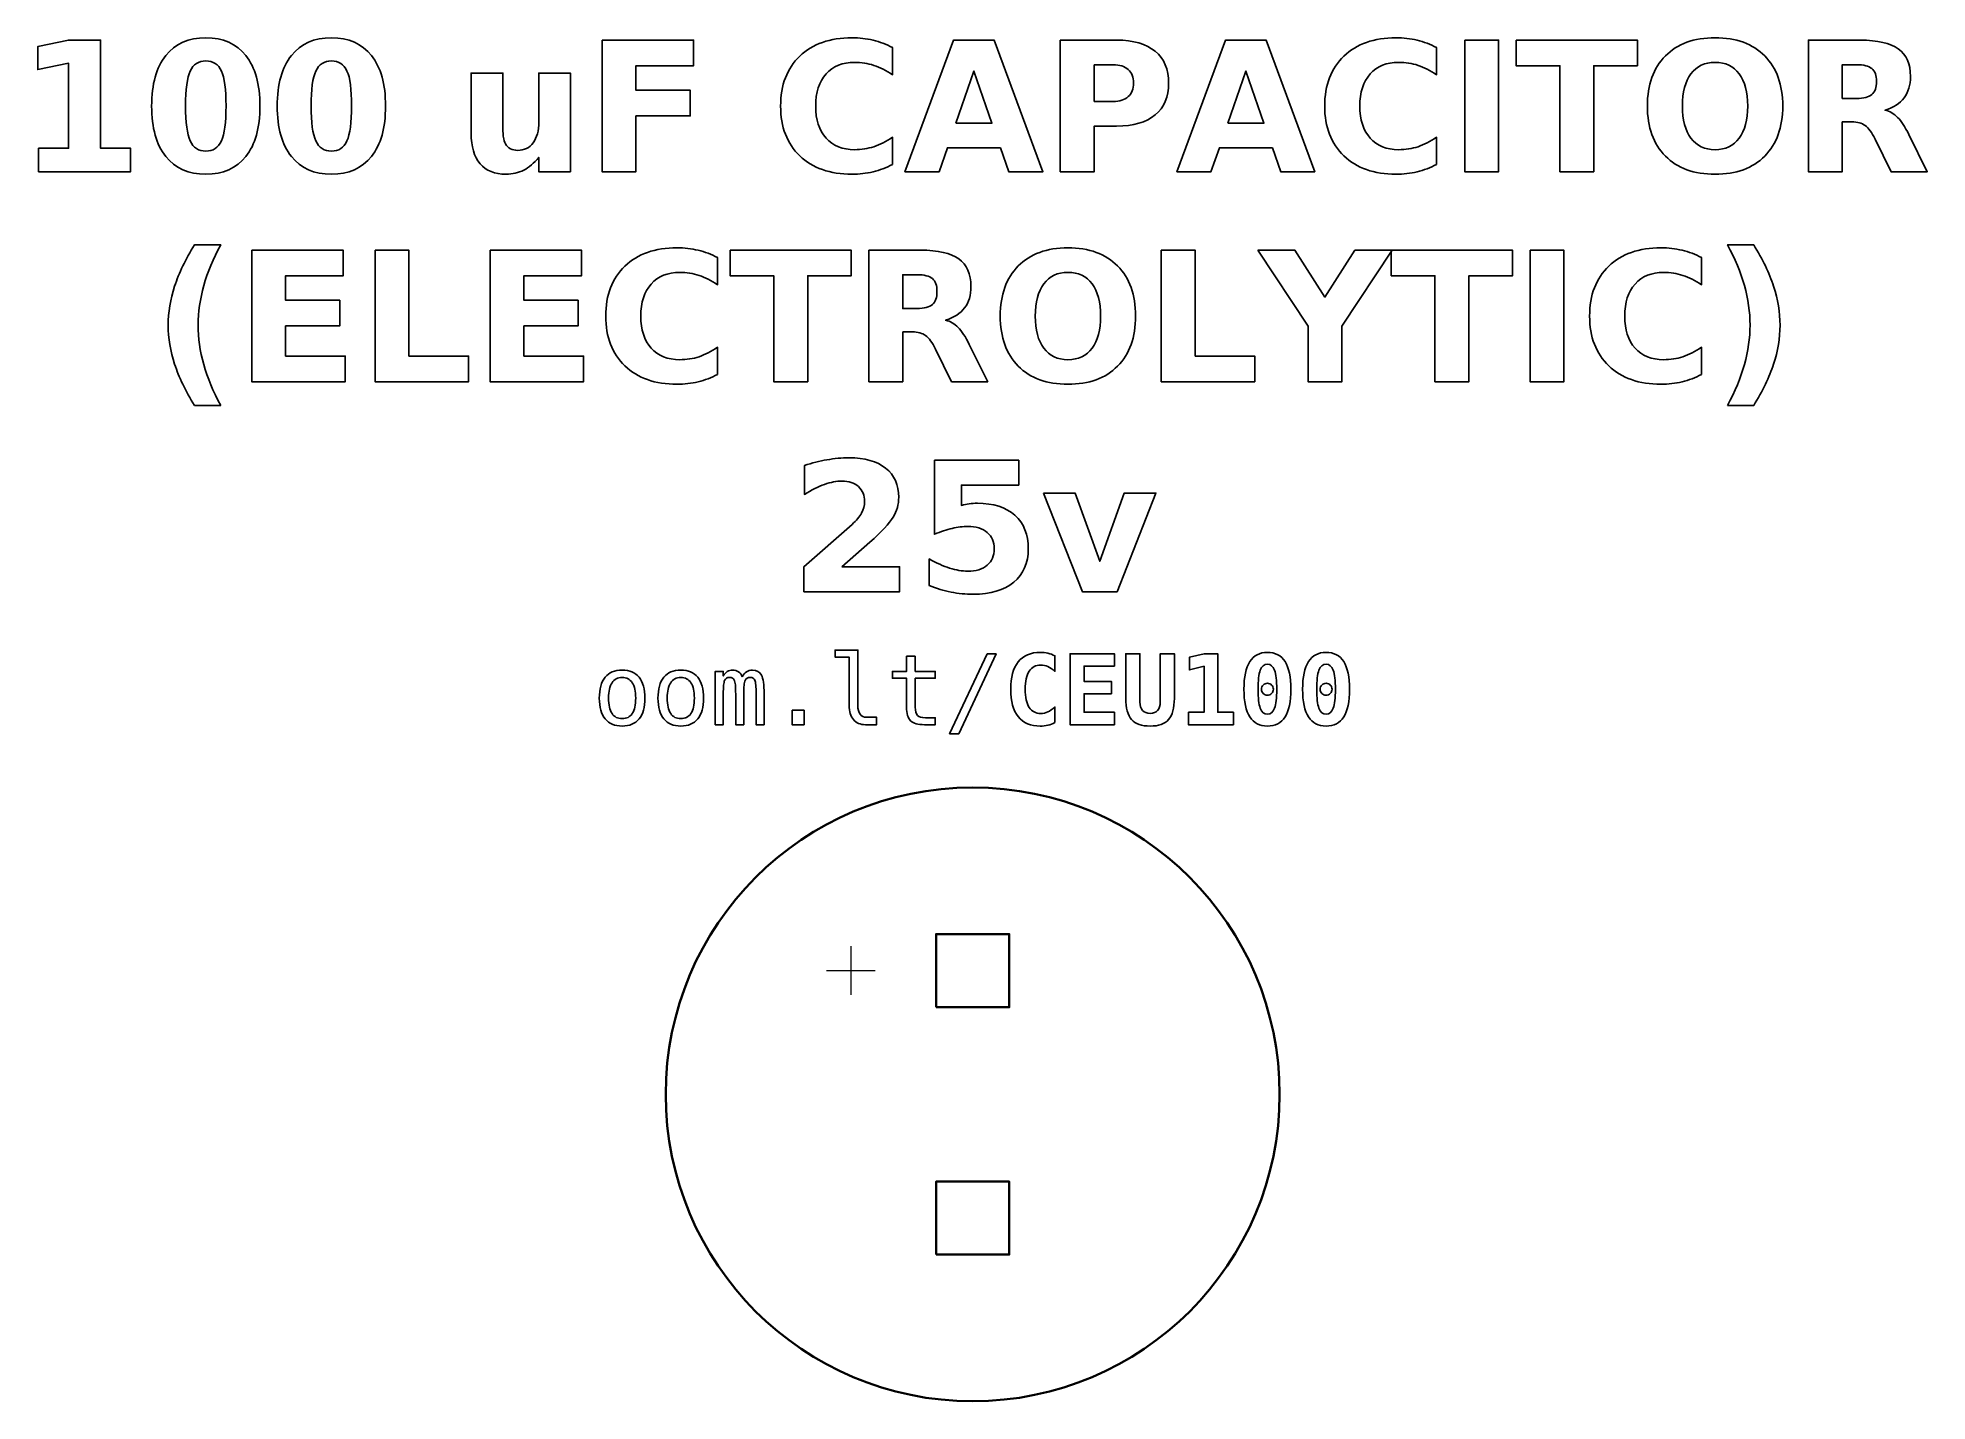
# Model space of a CAD drawing. Header units: centimetres. Extents: x -11.46 to -9.52, y -15.16 to -13.77.
import ezdxf

# ---------------------------------------------------------------- set-up
doc = ezdxf.new("R2010")
doc.units = ezdxf.units.CM
doc.header["$MEASUREMENT"] = 0
doc.layers.add('Layer 1', color=7, linetype='Continuous')

msp = doc.modelspace()

# ---------------------------------------------------------------- linework, layer by layer
at = {"layer": 'Layer 1', "color": 250, "lineweight": 35}
for points in [[(-10.5375, -14.7605), (-10.4625, -14.7605), (-10.4625, -14.6855), (-10.5375, -14.6855), (-10.5375, -14.7605)], [(-10.5375, -15.0145), (-10.4625, -15.0145), (-10.4625, -14.9395), (-10.5375, -14.9395), (-10.5375, -15.0145)]]:
    msp.add_lwpolyline(points, close=True, dxfattribs=at)
at = {"layer": 'Layer 1', "color": 7, "lineweight": 35}
msp.add_ellipse((-10.5, -14.85), major_axis=(0, 0.315), ratio=1, dxfattribs=at)
at = {"layer": 'Layer 1', "color": 250}
for points, knots in [([(-11.2314, -13.83546), (-11.2314, -13.85784), (-11.23622, -13.8751), (-11.24588, -13.88726), (-11.24588, -13.88726), (-11.25551, -13.89939), (-11.26922, -13.90547), (-11.28694, -13.90547), (-11.28694, -13.90547), (-11.30472, -13.90547), (-11.31845, -13.89939), (-11.32808, -13.88726), (-11.32808, -13.88726), (-11.33775, -13.8751), (-11.34256, -13.85784), (-11.34256, -13.83546), (-11.34256, -13.83546), (-11.34256, -13.81305), (-11.33775, -13.79577), (-11.32808, -13.78361), (-11.32808, -13.78361), (-11.31845, -13.77147), (-11.30472, -13.76539), (-11.28694, -13.76539), (-11.28694, -13.76539), (-11.26922, -13.76539), (-11.25551, -13.77147), (-11.24588, -13.78361), (-11.24588, -13.78361), (-11.23622, -13.79577), (-11.2314, -13.81305), (-11.2314, -13.83546)], [0, 0, 0, 0, 0.125, 0.125, 0.125, 0.125, 0.25, 0.25, 0.25, 0.25, 0.375, 0.375, 0.375, 0.375, 0.5, 0.5, 0.5, 0.5, 0.625, 0.625, 0.625, 0.625, 0.75, 0.75, 0.75, 0.75, 0.875, 0.875, 0.875, 0.875, 1, 1, 1, 1]), ([(-11.10252, -13.83546), (-11.10252, -13.85784), (-11.10734, -13.8751), (-11.117, -13.88726), (-11.117, -13.88726), (-11.12663, -13.89939), (-11.14034, -13.90547), (-11.15806, -13.90547), (-11.15806, -13.90547), (-11.17584, -13.90547), (-11.18957, -13.89939), (-11.1992, -13.88726), (-11.1992, -13.88726), (-11.20887, -13.8751), (-11.21368, -13.85784), (-11.21368, -13.83546), (-11.21368, -13.83546), (-11.21368, -13.81305), (-11.20887, -13.79577), (-11.1992, -13.78361), (-11.1992, -13.78361), (-11.18957, -13.77147), (-11.17584, -13.76539), (-11.15806, -13.76539), (-11.15806, -13.76539), (-11.14034, -13.76539), (-11.12663, -13.77147), (-11.117, -13.78361), (-11.117, -13.78361), (-11.10734, -13.79577), (-11.10252, -13.81305), (-11.10252, -13.83546)], [0, 0, 0, 0, 0.125, 0.125, 0.125, 0.125, 0.25, 0.25, 0.25, 0.25, 0.375, 0.375, 0.375, 0.375, 0.5, 0.5, 0.5, 0.5, 0.625, 0.625, 0.625, 0.625, 0.75, 0.75, 0.75, 0.75, 0.875, 0.875, 0.875, 0.875, 1, 1, 1, 1]), ([(-10.58224, -13.89544), (-10.58863, -13.89874), (-10.5953, -13.90124), (-10.60224, -13.90294), (-10.60224, -13.90294), (-10.60916, -13.90464), (-10.61641, -13.90547), (-10.62394, -13.90547), (-10.62394, -13.90547), (-10.64641, -13.90547), (-10.66423, -13.89918), (-10.67738, -13.88661), (-10.67738, -13.88661), (-10.69053, -13.87405), (-10.6971, -13.85701), (-10.6971, -13.83546), (-10.6971, -13.83546), (-10.6971, -13.81389), (-10.69053, -13.79682), (-10.67738, -13.78425), (-10.67738, -13.78425), (-10.66423, -13.77169), (-10.64641, -13.76539), (-10.62394, -13.76539), (-10.62394, -13.76539), (-10.61641, -13.76539), (-10.60916, -13.76623), (-10.60224, -13.76792), (-10.60224, -13.76792), (-10.5953, -13.76962), (-10.58863, -13.77212), (-10.58224, -13.77543), (-10.58224, -13.77543), (-10.58224, -13.77543), (-10.58224, -13.80336), (-10.58224, -13.80336), (-10.58224, -13.80336), (-10.58869, -13.79895), (-10.59505, -13.79574), (-10.60132, -13.7937), (-10.60132, -13.7937), (-10.60758, -13.79163), (-10.61419, -13.79061), (-10.62113, -13.79061), (-10.62113, -13.79061), (-10.63354, -13.79061), (-10.64333, -13.79459), (-10.65043, -13.80256), (-10.65043, -13.80256), (-10.65756, -13.81052), (-10.66111, -13.82148), (-10.66111, -13.83546), (-10.66111, -13.83546), (-10.66111, -13.84942), (-10.65756, -13.86034), (-10.65043, -13.86831), (-10.65043, -13.86831), (-10.64333, -13.87627), (-10.63354, -13.88025), (-10.62113, -13.88025), (-10.62113, -13.88025), (-10.61419, -13.88025), (-10.60758, -13.87924), (-10.60132, -13.87717), (-10.60132, -13.87717), (-10.59505, -13.87513), (-10.58869, -13.87192), (-10.58224, -13.86751), (-10.58224, -13.86751), (-10.58224, -13.86751), (-10.58224, -13.89544), (-10.58224, -13.89544)], [0, 0, 0, 0, 0.0555556, 0.0555556, 0.0555556, 0.0555556, 0.1111111, 0.1111111, 0.1111111, 0.1111111, 0.1666667, 0.1666667, 0.1666667, 0.1666667, 0.2222222, 0.2222222, 0.2222222, 0.2222222, 0.2777778, 0.2777778, 0.2777778, 0.2777778, 0.3333333, 0.3333333, 0.3333333, 0.3333333, 0.3888889, 0.3888889, 0.3888889, 0.3888889, 0.4444444, 0.4444444, 0.4444444, 0.4444444, 0.5, 0.5, 0.5, 0.5, 0.5555556, 0.5555556, 0.5555556, 0.5555556, 0.6111111, 0.6111111, 0.6111111, 0.6111111, 0.6666667, 0.6666667, 0.6666667, 0.6666667, 0.7222222, 0.7222222, 0.7222222, 0.7222222, 0.7777778, 0.7777778, 0.7777778, 0.7777778, 0.8333333, 0.8333333, 0.8333333, 0.8333333, 0.8888889, 0.8888889, 0.8888889, 0.8888889, 0.9444444, 0.9444444, 0.9444444, 0.9444444, 1, 1, 1, 1]), ([(-10.0239, -13.89544), (-10.03029, -13.89874), (-10.03696, -13.90124), (-10.0439, -13.90294), (-10.0439, -13.90294), (-10.05082, -13.90464), (-10.05807, -13.90547), (-10.0656, -13.90547), (-10.0656, -13.90547), (-10.08807, -13.90547), (-10.10589, -13.89918), (-10.11904, -13.88661), (-10.11904, -13.88661), (-10.13219, -13.87405), (-10.13876, -13.85701), (-10.13876, -13.83546), (-10.13876, -13.83546), (-10.13876, -13.81389), (-10.13219, -13.79682), (-10.11904, -13.78425), (-10.11904, -13.78425), (-10.10589, -13.77169), (-10.08807, -13.76539), (-10.0656, -13.76539), (-10.0656, -13.76539), (-10.05807, -13.76539), (-10.05082, -13.76623), (-10.0439, -13.76792), (-10.0439, -13.76792), (-10.03696, -13.76962), (-10.03029, -13.77212), (-10.0239, -13.77543), (-10.0239, -13.77543), (-10.0239, -13.77543), (-10.0239, -13.80336), (-10.0239, -13.80336), (-10.0239, -13.80336), (-10.03035, -13.79895), (-10.03671, -13.79574), (-10.04298, -13.7937), (-10.04298, -13.7937), (-10.04924, -13.79163), (-10.05585, -13.79061), (-10.06279, -13.79061), (-10.06279, -13.79061), (-10.0752, -13.79061), (-10.08499, -13.79459), (-10.09209, -13.80256), (-10.09209, -13.80256), (-10.09922, -13.81052), (-10.10277, -13.82148), (-10.10277, -13.83546), (-10.10277, -13.83546), (-10.10277, -13.84942), (-10.09922, -13.86034), (-10.09209, -13.86831), (-10.09209, -13.86831), (-10.08499, -13.87627), (-10.0752, -13.88025), (-10.06279, -13.88025), (-10.06279, -13.88025), (-10.05585, -13.88025), (-10.04924, -13.87924), (-10.04298, -13.87717), (-10.04298, -13.87717), (-10.03671, -13.87513), (-10.03035, -13.87192), (-10.0239, -13.86751), (-10.0239, -13.86751), (-10.0239, -13.86751), (-10.0239, -13.89544), (-10.0239, -13.89544)], [0, 0, 0, 0, 0.0555556, 0.0555556, 0.0555556, 0.0555556, 0.1111111, 0.1111111, 0.1111111, 0.1111111, 0.1666667, 0.1666667, 0.1666667, 0.1666667, 0.2222222, 0.2222222, 0.2222222, 0.2222222, 0.2777778, 0.2777778, 0.2777778, 0.2777778, 0.3333333, 0.3333333, 0.3333333, 0.3333333, 0.3888889, 0.3888889, 0.3888889, 0.3888889, 0.4444444, 0.4444444, 0.4444444, 0.4444444, 0.5, 0.5, 0.5, 0.5, 0.5555556, 0.5555556, 0.5555556, 0.5555556, 0.6111111, 0.6111111, 0.6111111, 0.6111111, 0.6666667, 0.6666667, 0.6666667, 0.6666667, 0.7222222, 0.7222222, 0.7222222, 0.7222222, 0.7777778, 0.7777778, 0.7777778, 0.7777778, 0.8333333, 0.8333333, 0.8333333, 0.8333333, 0.8888889, 0.8888889, 0.8888889, 0.8888889, 0.9444444, 0.9444444, 0.9444444, 0.9444444, 1, 1, 1, 1]), ([(-9.73816, -13.76539), (-9.71646, -13.76539), (-9.69945, -13.7716), (-9.68716, -13.78404), (-9.68716, -13.78404), (-9.67485, -13.79645), (-9.6687, -13.81358), (-9.6687, -13.83546), (-9.6687, -13.83546), (-9.6687, -13.85729), (-9.67485, -13.87442), (-9.68716, -13.88683), (-9.68716, -13.88683), (-9.69945, -13.89927), (-9.71646, -13.90547), (-9.73816, -13.90547), (-9.73816, -13.90547), (-9.7598, -13.90547), (-9.77677, -13.89927), (-9.78912, -13.88683), (-9.78912, -13.88683), (-9.80144, -13.87442), (-9.80761, -13.85729), (-9.80761, -13.83546), (-9.80761, -13.83546), (-9.80761, -13.81358), (-9.80144, -13.79645), (-9.78912, -13.78404), (-9.78912, -13.78404), (-9.77677, -13.7716), (-9.7598, -13.76539), (-9.73816, -13.76539)], [0, 0, 0, 0, 0.125, 0.125, 0.125, 0.125, 0.25, 0.25, 0.25, 0.25, 0.375, 0.375, 0.375, 0.375, 0.5, 0.5, 0.5, 0.5, 0.625, 0.625, 0.625, 0.625, 0.75, 0.75, 0.75, 0.75, 0.875, 0.875, 0.875, 0.875, 1, 1, 1, 1]), ([(-11.4586, -13.8788), (-11.4586, -13.8788), (-11.42785, -13.8788), (-11.42785, -13.8788), (-11.42785, -13.8788), (-11.42785, -13.8788), (-11.42785, -13.79154), (-11.42785, -13.79154), (-11.42785, -13.79154), (-11.42785, -13.79154), (-11.4594, -13.79805), (-11.4594, -13.79805), (-11.4594, -13.79805), (-11.4594, -13.79805), (-11.4594, -13.77435), (-11.4594, -13.77435), (-11.4594, -13.77435), (-11.4594, -13.77435), (-11.42804, -13.76783), (-11.42804, -13.76783), (-11.42804, -13.76783), (-11.42804, -13.76783), (-11.39495, -13.76783), (-11.39495, -13.76783), (-11.39495, -13.76783), (-11.39495, -13.76783), (-11.39495, -13.8788), (-11.39495, -13.8788), (-11.39495, -13.8788), (-11.39495, -13.8788), (-11.3642, -13.8788), (-11.3642, -13.8788), (-11.3642, -13.8788), (-11.3642, -13.8788), (-11.3642, -13.90285), (-11.3642, -13.90285), (-11.3642, -13.90285), (-11.3642, -13.90285), (-11.4586, -13.90285), (-11.4586, -13.90285), (-11.4586, -13.90285), (-11.4586, -13.90285), (-11.4586, -13.8788), (-11.4586, -13.8788)], [0, 0, 0, 0, 0.0909091, 0.0909091, 0.0909091, 0.0909091, 0.1818182, 0.1818182, 0.1818182, 0.1818182, 0.2727273, 0.2727273, 0.2727273, 0.2727273, 0.3636364, 0.3636364, 0.3636364, 0.3636364, 0.4545455, 0.4545455, 0.4545455, 0.4545455, 0.5454545, 0.5454545, 0.5454545, 0.5454545, 0.6363636, 0.6363636, 0.6363636, 0.6363636, 0.7272727, 0.7272727, 0.7272727, 0.7272727, 0.8181818, 0.8181818, 0.8181818, 0.8181818, 0.9090909, 0.9090909, 0.9090909, 0.9090909, 1, 1, 1, 1]), ([(-10.88033, -13.76783), (-10.88033, -13.76783), (-10.78637, -13.76783), (-10.78637, -13.76783), (-10.78637, -13.76783), (-10.78637, -13.76783), (-10.78637, -13.79416), (-10.78637, -13.79416), (-10.78637, -13.79416), (-10.78637, -13.79416), (-10.84551, -13.79416), (-10.84551, -13.79416), (-10.84551, -13.79416), (-10.84551, -13.79416), (-10.84551, -13.81929), (-10.84551, -13.81929), (-10.84551, -13.81929), (-10.84551, -13.81929), (-10.78989, -13.81929), (-10.78989, -13.81929), (-10.78989, -13.81929), (-10.78989, -13.81929), (-10.78989, -13.84562), (-10.78989, -13.84562), (-10.78989, -13.84562), (-10.78989, -13.84562), (-10.84551, -13.84562), (-10.84551, -13.84562), (-10.84551, -13.84562), (-10.84551, -13.84562), (-10.84551, -13.90285), (-10.84551, -13.90285), (-10.84551, -13.90285), (-10.84551, -13.90285), (-10.88033, -13.90285), (-10.88033, -13.90285), (-10.88033, -13.90285), (-10.88033, -13.90285), (-10.88033, -13.76783), (-10.88033, -13.76783)], [0, 0, 0, 0, 0.1, 0.1, 0.1, 0.1, 0.2, 0.2, 0.2, 0.2, 0.3, 0.3, 0.3, 0.3, 0.4, 0.4, 0.4, 0.4, 0.5, 0.5, 0.5, 0.5, 0.6, 0.6, 0.6, 0.6, 0.7, 0.7, 0.7, 0.7, 0.8, 0.8, 0.8, 0.8, 0.9, 0.9, 0.9, 0.9, 1, 1, 1, 1]), ([(-10.47149, -13.87828), (-10.47149, -13.87828), (-10.52594, -13.87828), (-10.52594, -13.87828), (-10.52594, -13.87828), (-10.52594, -13.87828), (-10.53452, -13.90285), (-10.53452, -13.90285), (-10.53452, -13.90285), (-10.53452, -13.90285), (-10.56952, -13.90285), (-10.56952, -13.90285), (-10.56952, -13.90285), (-10.56952, -13.90285), (-10.51952, -13.76783), (-10.51952, -13.76783), (-10.51952, -13.76783), (-10.51952, -13.76783), (-10.478, -13.76783), (-10.478, -13.76783), (-10.478, -13.76783), (-10.478, -13.76783), (-10.42799, -13.90285), (-10.42799, -13.90285), (-10.42799, -13.90285), (-10.42799, -13.90285), (-10.463, -13.90285), (-10.463, -13.90285), (-10.463, -13.90285), (-10.463, -13.90285), (-10.47149, -13.87828), (-10.47149, -13.87828)], [0, 0, 0, 0, 0.125, 0.125, 0.125, 0.125, 0.25, 0.25, 0.25, 0.25, 0.375, 0.375, 0.375, 0.375, 0.5, 0.5, 0.5, 0.5, 0.625, 0.625, 0.625, 0.625, 0.75, 0.75, 0.75, 0.75, 0.875, 0.875, 0.875, 0.875, 1, 1, 1, 1]), ([(-10.41006, -13.76783), (-10.41006, -13.76783), (-10.35228, -13.76783), (-10.35228, -13.76783), (-10.35228, -13.76783), (-10.33508, -13.76783), (-10.3219, -13.77166), (-10.3127, -13.77928), (-10.3127, -13.77928), (-10.3035, -13.78691), (-10.2989, -13.79777), (-10.2989, -13.81188), (-10.2989, -13.81188), (-10.2989, -13.82602), (-10.3035, -13.83692), (-10.3127, -13.84454), (-10.3127, -13.84454), (-10.3219, -13.85216), (-10.33508, -13.85599), (-10.35228, -13.85599), (-10.35228, -13.85599), (-10.35228, -13.85599), (-10.37524, -13.85599), (-10.37524, -13.85599), (-10.37524, -13.85599), (-10.37524, -13.85599), (-10.37524, -13.90285), (-10.37524, -13.90285), (-10.37524, -13.90285), (-10.37524, -13.90285), (-10.41006, -13.90285), (-10.41006, -13.90285), (-10.41006, -13.90285), (-10.41006, -13.90285), (-10.41006, -13.76783), (-10.41006, -13.76783)], [0, 0, 0, 0, 0.1111111, 0.1111111, 0.1111111, 0.1111111, 0.2222222, 0.2222222, 0.2222222, 0.2222222, 0.3333333, 0.3333333, 0.3333333, 0.3333333, 0.4444444, 0.4444444, 0.4444444, 0.4444444, 0.5555556, 0.5555556, 0.5555556, 0.5555556, 0.6666667, 0.6666667, 0.6666667, 0.6666667, 0.7777778, 0.7777778, 0.7777778, 0.7777778, 0.8888889, 0.8888889, 0.8888889, 0.8888889, 1, 1, 1, 1]), ([(-10.19241, -13.87828), (-10.19241, -13.87828), (-10.24686, -13.87828), (-10.24686, -13.87828), (-10.24686, -13.87828), (-10.24686, -13.87828), (-10.25544, -13.90285), (-10.25544, -13.90285), (-10.25544, -13.90285), (-10.25544, -13.90285), (-10.29044, -13.90285), (-10.29044, -13.90285), (-10.29044, -13.90285), (-10.29044, -13.90285), (-10.24044, -13.76783), (-10.24044, -13.76783), (-10.24044, -13.76783), (-10.24044, -13.76783), (-10.19892, -13.76783), (-10.19892, -13.76783), (-10.19892, -13.76783), (-10.19892, -13.76783), (-10.14891, -13.90285), (-10.14891, -13.90285), (-10.14891, -13.90285), (-10.14891, -13.90285), (-10.18392, -13.90285), (-10.18392, -13.90285), (-10.18392, -13.90285), (-10.18392, -13.90285), (-10.19241, -13.87828), (-10.19241, -13.87828)], [0, 0, 0, 0, 0.125, 0.125, 0.125, 0.125, 0.25, 0.25, 0.25, 0.25, 0.375, 0.375, 0.375, 0.375, 0.5, 0.5, 0.5, 0.5, 0.625, 0.625, 0.625, 0.625, 0.75, 0.75, 0.75, 0.75, 0.875, 0.875, 0.875, 0.875, 1, 1, 1, 1]), ([(-9.99507, -13.76783), (-9.99507, -13.76783), (-9.96025, -13.76783), (-9.96025, -13.76783), (-9.96025, -13.76783), (-9.96025, -13.76783), (-9.96025, -13.90285), (-9.96025, -13.90285), (-9.96025, -13.90285), (-9.96025, -13.90285), (-9.99507, -13.90285), (-9.99507, -13.90285), (-9.99507, -13.90285), (-9.99507, -13.90285), (-9.99507, -13.76783), (-9.99507, -13.76783)], [0, 0, 0, 0, 0.25, 0.25, 0.25, 0.25, 0.5, 0.5, 0.5, 0.5, 0.75, 0.75, 0.75, 0.75, 1, 1, 1, 1]), ([(-9.94228, -13.76783), (-9.94228, -13.76783), (-9.81785, -13.76783), (-9.81785, -13.76783), (-9.81785, -13.76783), (-9.81785, -13.76783), (-9.81785, -13.79416), (-9.81785, -13.79416), (-9.81785, -13.79416), (-9.81785, -13.79416), (-9.86261, -13.79416), (-9.86261, -13.79416), (-9.86261, -13.79416), (-9.86261, -13.79416), (-9.86261, -13.90285), (-9.86261, -13.90285), (-9.86261, -13.90285), (-9.86261, -13.90285), (-9.89743, -13.90285), (-9.89743, -13.90285), (-9.89743, -13.90285), (-9.89743, -13.90285), (-9.89743, -13.79416), (-9.89743, -13.79416), (-9.89743, -13.79416), (-9.89743, -13.79416), (-9.94228, -13.79416), (-9.94228, -13.79416), (-9.94228, -13.79416), (-9.94228, -13.79416), (-9.94228, -13.76783), (-9.94228, -13.76783)], [0, 0, 0, 0, 0.125, 0.125, 0.125, 0.125, 0.25, 0.25, 0.25, 0.25, 0.375, 0.375, 0.375, 0.375, 0.5, 0.5, 0.5, 0.5, 0.625, 0.625, 0.625, 0.625, 0.75, 0.75, 0.75, 0.75, 0.875, 0.875, 0.875, 0.875, 1, 1, 1, 1]), ([(-9.60755, -13.85176), (-9.60755, -13.85176), (-9.60755, -13.90285), (-9.60755, -13.90285), (-9.60755, -13.90285), (-9.60755, -13.90285), (-9.64237, -13.90285), (-9.64237, -13.90285), (-9.64237, -13.90285), (-9.64237, -13.90285), (-9.64237, -13.76783), (-9.64237, -13.76783), (-9.64237, -13.76783), (-9.64237, -13.76783), (-9.58919, -13.76783), (-9.58919, -13.76783), (-9.58919, -13.76783), (-9.57141, -13.76783), (-9.55835, -13.77083), (-9.55008, -13.77678), (-9.55008, -13.77678), (-9.54177, -13.78274), (-9.53764, -13.79219), (-9.53764, -13.80509), (-9.53764, -13.80509), (-9.53764, -13.81401), (-9.5398, -13.82136), (-9.54409, -13.82707), (-9.54409, -13.82707), (-9.54841, -13.83281), (-9.55492, -13.83704), (-9.5636, -13.83972), (-9.5636, -13.83972), (-9.55884, -13.84084), (-9.55455, -13.84327), (-9.55079, -13.8471), (-9.55079, -13.8471), (-9.54702, -13.85093), (-9.54322, -13.85673), (-9.53936, -13.86451), (-9.53936, -13.86451), (-9.53936, -13.86451), (-9.52044, -13.90285), (-9.52044, -13.90285), (-9.52044, -13.90285), (-9.52044, -13.90285), (-9.55755, -13.90285), (-9.55755, -13.90285), (-9.55755, -13.90285), (-9.55755, -13.90285), (-9.574, -13.8693), (-9.574, -13.8693), (-9.574, -13.8693), (-9.5773, -13.86257), (-9.58067, -13.85794), (-9.58409, -13.85547), (-9.58409, -13.85547), (-9.58749, -13.853), (-9.59203, -13.85176), (-9.59771, -13.85176), (-9.59771, -13.85176), (-9.59771, -13.85176), (-9.60755, -13.85176), (-9.60755, -13.85176)], [0, 0, 0, 0, 0.0625, 0.0625, 0.0625, 0.0625, 0.125, 0.125, 0.125, 0.125, 0.1875, 0.1875, 0.1875, 0.1875, 0.25, 0.25, 0.25, 0.25, 0.3125, 0.3125, 0.3125, 0.3125, 0.375, 0.375, 0.375, 0.375, 0.4375, 0.4375, 0.4375, 0.4375, 0.5, 0.5, 0.5, 0.5, 0.5625, 0.5625, 0.5625, 0.5625, 0.625, 0.625, 0.625, 0.625, 0.6875, 0.6875, 0.6875, 0.6875, 0.75, 0.75, 0.75, 0.75, 0.8125, 0.8125, 0.8125, 0.8125, 0.875, 0.875, 0.875, 0.875, 0.9375, 0.9375, 0.9375, 0.9375, 1, 1, 1, 1]), ([(-11.26622, -13.83522), (-11.26622, -13.81833), (-11.2678, -13.80645), (-11.27098, -13.79953), (-11.27098, -13.79953), (-11.27413, -13.79265), (-11.27947, -13.78919), (-11.28694, -13.78919), (-11.28694, -13.78919), (-11.29441, -13.78919), (-11.29975, -13.79265), (-11.30296, -13.79953), (-11.30296, -13.79953), (-11.30614, -13.80645), (-11.30774, -13.81833), (-11.30774, -13.83522), (-11.30774, -13.83522), (-11.30774, -13.85226), (-11.30614, -13.8643), (-11.30296, -13.87127), (-11.30296, -13.87127), (-11.29975, -13.87828), (-11.29441, -13.88177), (-11.28694, -13.88177), (-11.28694, -13.88177), (-11.27953, -13.88177), (-11.27422, -13.87828), (-11.27101, -13.87127), (-11.27101, -13.87127), (-11.26783, -13.8643), (-11.26622, -13.85226), (-11.26622, -13.83522)], [0, 0, 0, 0, 0.125, 0.125, 0.125, 0.125, 0.25, 0.25, 0.25, 0.25, 0.375, 0.375, 0.375, 0.375, 0.5, 0.5, 0.5, 0.5, 0.625, 0.625, 0.625, 0.625, 0.75, 0.75, 0.75, 0.75, 0.875, 0.875, 0.875, 0.875, 1, 1, 1, 1]), ([(-11.13734, -13.83522), (-11.13734, -13.81833), (-11.13892, -13.80645), (-11.1421, -13.79953), (-11.1421, -13.79953), (-11.14525, -13.79265), (-11.15059, -13.78919), (-11.15806, -13.78919), (-11.15806, -13.78919), (-11.16553, -13.78919), (-11.17087, -13.79265), (-11.17408, -13.79953), (-11.17408, -13.79953), (-11.17726, -13.80645), (-11.17886, -13.81833), (-11.17886, -13.83522), (-11.17886, -13.83522), (-11.17886, -13.85226), (-11.17726, -13.8643), (-11.17408, -13.87127), (-11.17408, -13.87127), (-11.17087, -13.87828), (-11.16553, -13.88177), (-11.15806, -13.88177), (-11.15806, -13.88177), (-11.15065, -13.88177), (-11.14534, -13.87828), (-11.14213, -13.87127), (-11.14213, -13.87127), (-11.13895, -13.8643), (-11.13734, -13.85226), (-11.13734, -13.83522)], [0, 0, 0, 0, 0.125, 0.125, 0.125, 0.125, 0.25, 0.25, 0.25, 0.25, 0.375, 0.375, 0.375, 0.375, 0.5, 0.5, 0.5, 0.5, 0.625, 0.625, 0.625, 0.625, 0.75, 0.75, 0.75, 0.75, 0.875, 0.875, 0.875, 0.875, 1, 1, 1, 1]), ([(-11.0147, -13.86343), (-11.0147, -13.86343), (-11.0147, -13.80157), (-11.0147, -13.80157), (-11.0147, -13.80157), (-11.0147, -13.80157), (-10.98214, -13.80157), (-10.98214, -13.80157), (-10.98214, -13.80157), (-10.98214, -13.80157), (-10.98214, -13.8117), (-10.98214, -13.8117), (-10.98214, -13.8117), (-10.98214, -13.81719), (-10.98217, -13.82407), (-10.98223, -13.83235), (-10.98223, -13.83235), (-10.98229, -13.84065), (-10.98232, -13.84618), (-10.98232, -13.84895), (-10.98232, -13.84895), (-10.98232, -13.8571), (-10.98211, -13.86297), (-10.98167, -13.86655), (-10.98167, -13.86655), (-10.98127, -13.87013), (-10.98053, -13.87272), (-10.97951, -13.87436), (-10.97951, -13.87436), (-10.97819, -13.87649), (-10.97646, -13.87809), (-10.97433, -13.87924), (-10.97433, -13.87924), (-10.97217, -13.88038), (-10.96973, -13.88096), (-10.96695, -13.88096), (-10.96695, -13.88096), (-10.96019, -13.88096), (-10.95488, -13.87837), (-10.95102, -13.87319), (-10.95102, -13.87319), (-10.94716, -13.868), (-10.94525, -13.86081), (-10.94525, -13.85158), (-10.94525, -13.85158), (-10.94525, -13.85158), (-10.94525, -13.80157), (-10.94525, -13.80157), (-10.94525, -13.80157), (-10.94525, -13.80157), (-10.91287, -13.80157), (-10.91287, -13.80157), (-10.91287, -13.80157), (-10.91287, -13.80157), (-10.91287, -13.90285), (-10.91287, -13.90285), (-10.91287, -13.90285), (-10.91287, -13.90285), (-10.94525, -13.90285), (-10.94525, -13.90285), (-10.94525, -13.90285), (-10.94525, -13.90285), (-10.94525, -13.88819), (-10.94525, -13.88819), (-10.94525, -13.88819), (-10.95013, -13.89411), (-10.95531, -13.89847), (-10.96074, -13.90128), (-10.96074, -13.90128), (-10.96621, -13.90408), (-10.97223, -13.90547), (-10.9788, -13.90547), (-10.9788, -13.90547), (-10.9905, -13.90547), (-10.99939, -13.90189), (-11.00553, -13.8947), (-11.00553, -13.8947), (-11.01165, -13.88754), (-11.0147, -13.87711), (-11.0147, -13.86343)], [0, 0, 0, 0, 0.05, 0.05, 0.05, 0.05, 0.1, 0.1, 0.1, 0.1, 0.15, 0.15, 0.15, 0.15, 0.2, 0.2, 0.2, 0.2, 0.25, 0.25, 0.25, 0.25, 0.3, 0.3, 0.3, 0.3, 0.35, 0.35, 0.35, 0.35, 0.4, 0.4, 0.4, 0.4, 0.45, 0.45, 0.45, 0.45, 0.5, 0.5, 0.5, 0.5, 0.55, 0.55, 0.55, 0.55, 0.6, 0.6, 0.6, 0.6, 0.65, 0.65, 0.65, 0.65, 0.7, 0.7, 0.7, 0.7, 0.75, 0.75, 0.75, 0.75, 0.8, 0.8, 0.8, 0.8, 0.85, 0.85, 0.85, 0.85, 0.9, 0.9, 0.9, 0.9, 0.95, 0.95, 0.95, 0.95, 1, 1, 1, 1]), ([(-10.51726, -13.85321), (-10.51726, -13.85321), (-10.48025, -13.85321), (-10.48025, -13.85321), (-10.48025, -13.85321), (-10.48025, -13.85321), (-10.49871, -13.7995), (-10.49871, -13.7995), (-10.49871, -13.7995), (-10.49871, -13.7995), (-10.51726, -13.85321), (-10.51726, -13.85321)], [0, 0, 0, 0, 0.3333333, 0.3333333, 0.3333333, 0.3333333, 0.6666667, 0.6666667, 0.6666667, 0.6666667, 1, 1, 1, 1]), ([(-10.37524, -13.79305), (-10.37524, -13.79305), (-10.37524, -13.83077), (-10.37524, -13.83077), (-10.37524, -13.83077), (-10.37524, -13.83077), (-10.35598, -13.83077), (-10.35598, -13.83077), (-10.35598, -13.83077), (-10.34922, -13.83077), (-10.344, -13.82914), (-10.34033, -13.82583), (-10.34033, -13.82583), (-10.33666, -13.82256), (-10.3348, -13.8179), (-10.3348, -13.81188), (-10.3348, -13.81188), (-10.3348, -13.80583), (-10.33666, -13.8012), (-10.34033, -13.79793), (-10.34033, -13.79793), (-10.344, -13.79469), (-10.34922, -13.79305), (-10.35598, -13.79305), (-10.35598, -13.79305), (-10.35598, -13.79305), (-10.37524, -13.79305), (-10.37524, -13.79305)], [0, 0, 0, 0, 0.1428571, 0.1428571, 0.1428571, 0.1428571, 0.2857143, 0.2857143, 0.2857143, 0.2857143, 0.4285714, 0.4285714, 0.4285714, 0.4285714, 0.5714286, 0.5714286, 0.5714286, 0.5714286, 0.7142857, 0.7142857, 0.7142857, 0.7142857, 0.8571429, 0.8571429, 0.8571429, 0.8571429, 1, 1, 1, 1]), ([(-10.23818, -13.85321), (-10.23818, -13.85321), (-10.20117, -13.85321), (-10.20117, -13.85321), (-10.20117, -13.85321), (-10.20117, -13.85321), (-10.21963, -13.7995), (-10.21963, -13.7995), (-10.21963, -13.7995), (-10.21963, -13.7995), (-10.23818, -13.85321), (-10.23818, -13.85321)], [0, 0, 0, 0, 0.3333333, 0.3333333, 0.3333333, 0.3333333, 0.6666667, 0.6666667, 0.6666667, 0.6666667, 1, 1, 1, 1]), ([(-9.73816, -13.79061), (-9.74878, -13.79061), (-9.75699, -13.79453), (-9.76285, -13.80237), (-9.76285, -13.80237), (-9.76869, -13.81021), (-9.77162, -13.82123), (-9.77162, -13.83546), (-9.77162, -13.83546), (-9.77162, -13.84966), (-9.76869, -13.86065), (-9.76285, -13.86849), (-9.76285, -13.86849), (-9.75699, -13.87633), (-9.74878, -13.88025), (-9.73816, -13.88025), (-9.73816, -13.88025), (-9.72748, -13.88025), (-9.71923, -13.87633), (-9.71337, -13.86849), (-9.71337, -13.86849), (-9.70754, -13.86065), (-9.7046, -13.84966), (-9.7046, -13.83546), (-9.7046, -13.83546), (-9.7046, -13.82123), (-9.70754, -13.81021), (-9.71337, -13.80237), (-9.71337, -13.80237), (-9.71923, -13.79453), (-9.72748, -13.79061), (-9.73816, -13.79061)], [0, 0, 0, 0, 0.125, 0.125, 0.125, 0.125, 0.25, 0.25, 0.25, 0.25, 0.375, 0.375, 0.375, 0.375, 0.5, 0.5, 0.5, 0.5, 0.625, 0.625, 0.625, 0.625, 0.75, 0.75, 0.75, 0.75, 0.875, 0.875, 0.875, 0.875, 1, 1, 1, 1]), ([(-9.59289, -13.82772), (-9.5856, -13.82772), (-9.58036, -13.82636), (-9.57721, -13.82364), (-9.57721, -13.82364), (-9.57403, -13.82093), (-9.57245, -13.81645), (-9.57245, -13.81024), (-9.57245, -13.81024), (-9.57245, -13.8041), (-9.57403, -13.79969), (-9.57721, -13.79703), (-9.57721, -13.79703), (-9.58036, -13.79438), (-9.5856, -13.79305), (-9.59289, -13.79305), (-9.59289, -13.79305), (-9.59289, -13.79305), (-9.60755, -13.79305), (-9.60755, -13.79305), (-9.60755, -13.79305), (-9.60755, -13.79305), (-9.60755, -13.82772), (-9.60755, -13.82772), (-9.60755, -13.82772), (-9.60755, -13.82772), (-9.59289, -13.82772), (-9.59289, -13.82772)], [0, 0, 0, 0, 0.1428571, 0.1428571, 0.1428571, 0.1428571, 0.2857143, 0.2857143, 0.2857143, 0.2857143, 0.4285714, 0.4285714, 0.4285714, 0.4285714, 0.5714286, 0.5714286, 0.5714286, 0.5714286, 0.7142857, 0.7142857, 0.7142857, 0.7142857, 0.8571429, 0.8571429, 0.8571429, 0.8571429, 1, 1, 1, 1]), ([(-11.27169, -14.14286), (-11.27169, -14.14286), (-11.29854, -14.14286), (-11.29854, -14.14286), (-11.29854, -14.14286), (-11.30777, -14.12798), (-11.31459, -14.11381), (-11.31898, -14.10038), (-11.31898, -14.10038), (-11.32339, -14.08699), (-11.32558, -14.07368), (-11.32558, -14.06047), (-11.32558, -14.06047), (-11.32558, -14.04726), (-11.32336, -14.03389), (-11.31895, -14.02037), (-11.31895, -14.02037), (-11.3145, -14.00682), (-11.30771, -13.99268), (-11.29854, -13.9779), (-11.29854, -13.9779), (-11.29854, -13.9779), (-11.27169, -13.9779), (-11.27169, -13.9779), (-11.27169, -13.9779), (-11.2794, -13.99219), (-11.28518, -14.00617), (-11.28903, -14.01982), (-11.28903, -14.01982), (-11.29289, -14.03346), (-11.29484, -14.04695), (-11.29484, -14.06028), (-11.29484, -14.06028), (-11.29484, -14.07362), (-11.29292, -14.08711), (-11.2891, -14.10081), (-11.2891, -14.10081), (-11.28527, -14.11449), (-11.27946, -14.1285), (-11.27169, -14.14286)], [0, 0, 0, 0, 0.1, 0.1, 0.1, 0.1, 0.2, 0.2, 0.2, 0.2, 0.3, 0.3, 0.3, 0.3, 0.4, 0.4, 0.4, 0.4, 0.5, 0.5, 0.5, 0.5, 0.6, 0.6, 0.6, 0.6, 0.7, 0.7, 0.7, 0.7, 0.8, 0.8, 0.8, 0.8, 0.9, 0.9, 0.9, 0.9, 1, 1, 1, 1]), ([(-9.72538, -14.14286), (-9.71767, -14.1285), (-9.71186, -14.11449), (-9.708, -14.10081), (-9.708, -14.10081), (-9.70415, -14.08711), (-9.70223, -14.07362), (-9.70223, -14.06028), (-9.70223, -14.06028), (-9.70223, -14.04695), (-9.70415, -14.03346), (-9.708, -14.01982), (-9.708, -14.01982), (-9.71186, -14.00617), (-9.71767, -13.99219), (-9.72538, -13.9779), (-9.72538, -13.9779), (-9.72538, -13.9779), (-9.69853, -13.9779), (-9.69853, -13.9779), (-9.69853, -13.9779), (-9.68936, -13.99268), (-9.68257, -14.00682), (-9.67812, -14.02037), (-9.67812, -14.02037), (-9.67371, -14.03389), (-9.67149, -14.04726), (-9.67149, -14.06047), (-9.67149, -14.06047), (-9.67149, -14.07368), (-9.67368, -14.08699), (-9.67809, -14.10038), (-9.67809, -14.10038), (-9.68248, -14.11381), (-9.6893, -14.12798), (-9.69853, -14.14286), (-9.69853, -14.14286), (-9.69853, -14.14286), (-9.72538, -14.14286), (-9.72538, -14.14286)], [0, 0, 0, 0, 0.1, 0.1, 0.1, 0.1, 0.2, 0.2, 0.2, 0.2, 0.3, 0.3, 0.3, 0.3, 0.4, 0.4, 0.4, 0.4, 0.5, 0.5, 0.5, 0.5, 0.6, 0.6, 0.6, 0.6, 0.7, 0.7, 0.7, 0.7, 0.8, 0.8, 0.8, 0.8, 0.9, 0.9, 0.9, 0.9, 1, 1, 1, 1]), ([(-11.23986, -13.98342), (-11.23986, -13.98342), (-11.1459, -13.98342), (-11.1459, -13.98342), (-11.1459, -13.98342), (-11.1459, -13.98342), (-11.1459, -14.00975), (-11.1459, -14.00975), (-11.1459, -14.00975), (-11.1459, -14.00975), (-11.20504, -14.00975), (-11.20504, -14.00975), (-11.20504, -14.00975), (-11.20504, -14.00975), (-11.20504, -14.03488), (-11.20504, -14.03488), (-11.20504, -14.03488), (-11.20504, -14.03488), (-11.14945, -14.03488), (-11.14945, -14.03488), (-11.14945, -14.03488), (-11.14945, -14.03488), (-11.14945, -14.06121), (-11.14945, -14.06121), (-11.14945, -14.06121), (-11.14945, -14.06121), (-11.20504, -14.06121), (-11.20504, -14.06121), (-11.20504, -14.06121), (-11.20504, -14.06121), (-11.20504, -14.09211), (-11.20504, -14.09211), (-11.20504, -14.09211), (-11.20504, -14.09211), (-11.14392, -14.09211), (-11.14392, -14.09211), (-11.14392, -14.09211), (-11.14392, -14.09211), (-11.14392, -14.11844), (-11.14392, -14.11844), (-11.14392, -14.11844), (-11.14392, -14.11844), (-11.23986, -14.11844), (-11.23986, -14.11844), (-11.23986, -14.11844), (-11.23986, -14.11844), (-11.23986, -13.98342), (-11.23986, -13.98342)], [0, 0, 0, 0, 0.0833333, 0.0833333, 0.0833333, 0.0833333, 0.1666667, 0.1666667, 0.1666667, 0.1666667, 0.25, 0.25, 0.25, 0.25, 0.3333333, 0.3333333, 0.3333333, 0.3333333, 0.4166667, 0.4166667, 0.4166667, 0.4166667, 0.5, 0.5, 0.5, 0.5, 0.5833333, 0.5833333, 0.5833333, 0.5833333, 0.6666667, 0.6666667, 0.6666667, 0.6666667, 0.75, 0.75, 0.75, 0.75, 0.8333333, 0.8333333, 0.8333333, 0.8333333, 0.9166667, 0.9166667, 0.9166667, 0.9166667, 1, 1, 1, 1]), ([(-11.11333, -13.98342), (-11.11333, -13.98342), (-11.07851, -13.98342), (-11.07851, -13.98342), (-11.07851, -13.98342), (-11.07851, -13.98342), (-11.07851, -14.09211), (-11.07851, -14.09211), (-11.07851, -14.09211), (-11.07851, -14.09211), (-11.01739, -14.09211), (-11.01739, -14.09211), (-11.01739, -14.09211), (-11.01739, -14.09211), (-11.01739, -14.11844), (-11.01739, -14.11844), (-11.01739, -14.11844), (-11.01739, -14.11844), (-11.11333, -14.11844), (-11.11333, -14.11844), (-11.11333, -14.11844), (-11.11333, -14.11844), (-11.11333, -13.98342), (-11.11333, -13.98342)], [0, 0, 0, 0, 0.1666667, 0.1666667, 0.1666667, 0.1666667, 0.3333333, 0.3333333, 0.3333333, 0.3333333, 0.5, 0.5, 0.5, 0.5, 0.6666667, 0.6666667, 0.6666667, 0.6666667, 0.8333333, 0.8333333, 0.8333333, 0.8333333, 1, 1, 1, 1]), ([(-10.99532, -13.98342), (-10.99532, -13.98342), (-10.90136, -13.98342), (-10.90136, -13.98342), (-10.90136, -13.98342), (-10.90136, -13.98342), (-10.90136, -14.00975), (-10.90136, -14.00975), (-10.90136, -14.00975), (-10.90136, -14.00975), (-10.9605, -14.00975), (-10.9605, -14.00975), (-10.9605, -14.00975), (-10.9605, -14.00975), (-10.9605, -14.03488), (-10.9605, -14.03488), (-10.9605, -14.03488), (-10.9605, -14.03488), (-10.90491, -14.03488), (-10.90491, -14.03488), (-10.90491, -14.03488), (-10.90491, -14.03488), (-10.90491, -14.06121), (-10.90491, -14.06121), (-10.90491, -14.06121), (-10.90491, -14.06121), (-10.9605, -14.06121), (-10.9605, -14.06121), (-10.9605, -14.06121), (-10.9605, -14.06121), (-10.9605, -14.09211), (-10.9605, -14.09211), (-10.9605, -14.09211), (-10.9605, -14.09211), (-10.89938, -14.09211), (-10.89938, -14.09211), (-10.89938, -14.09211), (-10.89938, -14.09211), (-10.89938, -14.11844), (-10.89938, -14.11844), (-10.89938, -14.11844), (-10.89938, -14.11844), (-10.99532, -14.11844), (-10.99532, -14.11844), (-10.99532, -14.11844), (-10.99532, -14.11844), (-10.99532, -13.98342), (-10.99532, -13.98342)], [0, 0, 0, 0, 0.0833333, 0.0833333, 0.0833333, 0.0833333, 0.1666667, 0.1666667, 0.1666667, 0.1666667, 0.25, 0.25, 0.25, 0.25, 0.3333333, 0.3333333, 0.3333333, 0.3333333, 0.4166667, 0.4166667, 0.4166667, 0.4166667, 0.5, 0.5, 0.5, 0.5, 0.5833333, 0.5833333, 0.5833333, 0.5833333, 0.6666667, 0.6666667, 0.6666667, 0.6666667, 0.75, 0.75, 0.75, 0.75, 0.8333333, 0.8333333, 0.8333333, 0.8333333, 0.9166667, 0.9166667, 0.9166667, 0.9166667, 1, 1, 1, 1]), ([(-10.76171, -14.11103), (-10.7681, -14.11433), (-10.77477, -14.11683), (-10.78171, -14.11853), (-10.78171, -14.11853), (-10.78863, -14.12023), (-10.79588, -14.12106), (-10.80341, -14.12106), (-10.80341, -14.12106), (-10.82588, -14.12106), (-10.8437, -14.11477), (-10.85685, -14.1022), (-10.85685, -14.1022), (-10.87, -14.08964), (-10.87657, -14.0726), (-10.87657, -14.05105), (-10.87657, -14.05105), (-10.87657, -14.02948), (-10.87, -14.01241), (-10.85685, -13.99984), (-10.85685, -13.99984), (-10.8437, -13.98728), (-10.82588, -13.98098), (-10.80341, -13.98098), (-10.80341, -13.98098), (-10.79588, -13.98098), (-10.78863, -13.98182), (-10.78171, -13.98351), (-10.78171, -13.98351), (-10.77477, -13.98521), (-10.7681, -13.98771), (-10.76171, -13.99102), (-10.76171, -13.99102), (-10.76171, -13.99102), (-10.76171, -14.01895), (-10.76171, -14.01895), (-10.76171, -14.01895), (-10.76816, -14.01454), (-10.77452, -14.01133), (-10.78079, -14.00929), (-10.78079, -14.00929), (-10.78705, -14.00722), (-10.79366, -14.0062), (-10.8006, -14.0062), (-10.8006, -14.0062), (-10.81301, -14.0062), (-10.8228, -14.01018), (-10.8299, -14.01815), (-10.8299, -14.01815), (-10.83703, -14.02611), (-10.84058, -14.03707), (-10.84058, -14.05105), (-10.84058, -14.05105), (-10.84058, -14.06501), (-10.83703, -14.07593), (-10.8299, -14.0839), (-10.8299, -14.0839), (-10.8228, -14.09186), (-10.81301, -14.09584), (-10.8006, -14.09584), (-10.8006, -14.09584), (-10.79366, -14.09584), (-10.78705, -14.09483), (-10.78079, -14.09276), (-10.78079, -14.09276), (-10.77452, -14.09072), (-10.76816, -14.08751), (-10.76171, -14.0831), (-10.76171, -14.0831), (-10.76171, -14.0831), (-10.76171, -14.11103), (-10.76171, -14.11103)], [0, 0, 0, 0, 0.0555556, 0.0555556, 0.0555556, 0.0555556, 0.1111111, 0.1111111, 0.1111111, 0.1111111, 0.1666667, 0.1666667, 0.1666667, 0.1666667, 0.2222222, 0.2222222, 0.2222222, 0.2222222, 0.2777778, 0.2777778, 0.2777778, 0.2777778, 0.3333333, 0.3333333, 0.3333333, 0.3333333, 0.3888889, 0.3888889, 0.3888889, 0.3888889, 0.4444444, 0.4444444, 0.4444444, 0.4444444, 0.5, 0.5, 0.5, 0.5, 0.5555556, 0.5555556, 0.5555556, 0.5555556, 0.6111111, 0.6111111, 0.6111111, 0.6111111, 0.6666667, 0.6666667, 0.6666667, 0.6666667, 0.7222222, 0.7222222, 0.7222222, 0.7222222, 0.7777778, 0.7777778, 0.7777778, 0.7777778, 0.8333333, 0.8333333, 0.8333333, 0.8333333, 0.8888889, 0.8888889, 0.8888889, 0.8888889, 0.9444444, 0.9444444, 0.9444444, 0.9444444, 1, 1, 1, 1]), ([(-10.74899, -13.98342), (-10.74899, -13.98342), (-10.62456, -13.98342), (-10.62456, -13.98342), (-10.62456, -13.98342), (-10.62456, -13.98342), (-10.62456, -14.00975), (-10.62456, -14.00975), (-10.62456, -14.00975), (-10.62456, -14.00975), (-10.66932, -14.00975), (-10.66932, -14.00975), (-10.66932, -14.00975), (-10.66932, -14.00975), (-10.66932, -14.11844), (-10.66932, -14.11844), (-10.66932, -14.11844), (-10.66932, -14.11844), (-10.70414, -14.11844), (-10.70414, -14.11844), (-10.70414, -14.11844), (-10.70414, -14.11844), (-10.70414, -14.00975), (-10.70414, -14.00975), (-10.70414, -14.00975), (-10.70414, -14.00975), (-10.74899, -14.00975), (-10.74899, -14.00975), (-10.74899, -14.00975), (-10.74899, -14.00975), (-10.74899, -13.98342), (-10.74899, -13.98342)], [0, 0, 0, 0, 0.125, 0.125, 0.125, 0.125, 0.25, 0.25, 0.25, 0.25, 0.375, 0.375, 0.375, 0.375, 0.5, 0.5, 0.5, 0.5, 0.625, 0.625, 0.625, 0.625, 0.75, 0.75, 0.75, 0.75, 0.875, 0.875, 0.875, 0.875, 1, 1, 1, 1]), ([(-10.57172, -14.06735), (-10.57172, -14.06735), (-10.57172, -14.11844), (-10.57172, -14.11844), (-10.57172, -14.11844), (-10.57172, -14.11844), (-10.60654, -14.11844), (-10.60654, -14.11844), (-10.60654, -14.11844), (-10.60654, -14.11844), (-10.60654, -13.98342), (-10.60654, -13.98342), (-10.60654, -13.98342), (-10.60654, -13.98342), (-10.55336, -13.98342), (-10.55336, -13.98342), (-10.55336, -13.98342), (-10.53558, -13.98342), (-10.52252, -13.98642), (-10.51425, -13.99237), (-10.51425, -13.99237), (-10.50594, -13.99833), (-10.50181, -14.00778), (-10.50181, -14.02068), (-10.50181, -14.02068), (-10.50181, -14.0296), (-10.50397, -14.03695), (-10.50826, -14.04266), (-10.50826, -14.04266), (-10.51258, -14.0484), (-10.51909, -14.05263), (-10.52777, -14.05531), (-10.52777, -14.05531), (-10.52301, -14.05643), (-10.51872, -14.05886), (-10.51496, -14.06269), (-10.51496, -14.06269), (-10.51119, -14.06652), (-10.50739, -14.07232), (-10.50353, -14.0801), (-10.50353, -14.0801), (-10.50353, -14.0801), (-10.48461, -14.11844), (-10.48461, -14.11844), (-10.48461, -14.11844), (-10.48461, -14.11844), (-10.52172, -14.11844), (-10.52172, -14.11844), (-10.52172, -14.11844), (-10.52172, -14.11844), (-10.53817, -14.08489), (-10.53817, -14.08489), (-10.53817, -14.08489), (-10.54147, -14.07816), (-10.54484, -14.07353), (-10.54826, -14.07106), (-10.54826, -14.07106), (-10.55166, -14.06859), (-10.5562, -14.06735), (-10.56188, -14.06735), (-10.56188, -14.06735), (-10.56188, -14.06735), (-10.57172, -14.06735), (-10.57172, -14.06735)], [0, 0, 0, 0, 0.0625, 0.0625, 0.0625, 0.0625, 0.125, 0.125, 0.125, 0.125, 0.1875, 0.1875, 0.1875, 0.1875, 0.25, 0.25, 0.25, 0.25, 0.3125, 0.3125, 0.3125, 0.3125, 0.375, 0.375, 0.375, 0.375, 0.4375, 0.4375, 0.4375, 0.4375, 0.5, 0.5, 0.5, 0.5, 0.5625, 0.5625, 0.5625, 0.5625, 0.625, 0.625, 0.625, 0.625, 0.6875, 0.6875, 0.6875, 0.6875, 0.75, 0.75, 0.75, 0.75, 0.8125, 0.8125, 0.8125, 0.8125, 0.875, 0.875, 0.875, 0.875, 0.9375, 0.9375, 0.9375, 0.9375, 1, 1, 1, 1]), ([(-10.40226, -13.98098), (-10.38056, -13.98098), (-10.36355, -13.98719), (-10.35126, -13.99963), (-10.35126, -13.99963), (-10.33895, -14.01204), (-10.3328, -14.02917), (-10.3328, -14.05105), (-10.3328, -14.05105), (-10.3328, -14.07288), (-10.33895, -14.09001), (-10.35126, -14.10242), (-10.35126, -14.10242), (-10.36355, -14.11486), (-10.38056, -14.12106), (-10.40226, -14.12106), (-10.40226, -14.12106), (-10.4239, -14.12106), (-10.44087, -14.11486), (-10.45322, -14.10242), (-10.45322, -14.10242), (-10.46554, -14.09001), (-10.47171, -14.07288), (-10.47171, -14.05105), (-10.47171, -14.05105), (-10.47171, -14.02917), (-10.46554, -14.01204), (-10.45322, -13.99963), (-10.45322, -13.99963), (-10.44087, -13.98719), (-10.4239, -13.98098), (-10.40226, -13.98098)], [0, 0, 0, 0, 0.125, 0.125, 0.125, 0.125, 0.25, 0.25, 0.25, 0.25, 0.375, 0.375, 0.375, 0.375, 0.5, 0.5, 0.5, 0.5, 0.625, 0.625, 0.625, 0.625, 0.75, 0.75, 0.75, 0.75, 0.875, 0.875, 0.875, 0.875, 1, 1, 1, 1]), ([(-10.30647, -13.98342), (-10.30647, -13.98342), (-10.27165, -13.98342), (-10.27165, -13.98342), (-10.27165, -13.98342), (-10.27165, -13.98342), (-10.27165, -14.09211), (-10.27165, -14.09211), (-10.27165, -14.09211), (-10.27165, -14.09211), (-10.21053, -14.09211), (-10.21053, -14.09211), (-10.21053, -14.09211), (-10.21053, -14.09211), (-10.21053, -14.11844), (-10.21053, -14.11844), (-10.21053, -14.11844), (-10.21053, -14.11844), (-10.30647, -14.11844), (-10.30647, -14.11844), (-10.30647, -14.11844), (-10.30647, -14.11844), (-10.30647, -13.98342), (-10.30647, -13.98342)], [0, 0, 0, 0, 0.1666667, 0.1666667, 0.1666667, 0.1666667, 0.3333333, 0.3333333, 0.3333333, 0.3333333, 0.5, 0.5, 0.5, 0.5, 0.6666667, 0.6666667, 0.6666667, 0.6666667, 0.8333333, 0.8333333, 0.8333333, 0.8333333, 1, 1, 1, 1]), ([(-10.20729, -13.98342), (-10.20729, -13.98342), (-10.16923, -13.98342), (-10.16923, -13.98342), (-10.16923, -13.98342), (-10.16923, -13.98342), (-10.13845, -14.03155), (-10.13845, -14.03155), (-10.13845, -14.03155), (-10.13845, -14.03155), (-10.10771, -13.98342), (-10.10771, -13.98342), (-10.10771, -13.98342), (-10.10771, -13.98342), (-10.06956, -13.98342), (-10.06956, -13.98342), (-10.06956, -13.98342), (-10.06956, -13.98342), (-10.12101, -14.06155), (-10.12101, -14.06155), (-10.12101, -14.06155), (-10.12101, -14.06155), (-10.12101, -14.11844), (-10.12101, -14.11844), (-10.12101, -14.11844), (-10.12101, -14.11844), (-10.15583, -14.11844), (-10.15583, -14.11844), (-10.15583, -14.11844), (-10.15583, -14.11844), (-10.15583, -14.06155), (-10.15583, -14.06155), (-10.15583, -14.06155), (-10.15583, -14.06155), (-10.20729, -13.98342), (-10.20729, -13.98342)], [0, 0, 0, 0, 0.1111111, 0.1111111, 0.1111111, 0.1111111, 0.2222222, 0.2222222, 0.2222222, 0.2222222, 0.3333333, 0.3333333, 0.3333333, 0.3333333, 0.4444444, 0.4444444, 0.4444444, 0.4444444, 0.5555556, 0.5555556, 0.5555556, 0.5555556, 0.6666667, 0.6666667, 0.6666667, 0.6666667, 0.7777778, 0.7777778, 0.7777778, 0.7777778, 0.8888889, 0.8888889, 0.8888889, 0.8888889, 1, 1, 1, 1]), ([(-10.07045, -13.98342), (-10.07045, -13.98342), (-9.94602, -13.98342), (-9.94602, -13.98342), (-9.94602, -13.98342), (-9.94602, -13.98342), (-9.94602, -14.00975), (-9.94602, -14.00975), (-9.94602, -14.00975), (-9.94602, -14.00975), (-9.99078, -14.00975), (-9.99078, -14.00975), (-9.99078, -14.00975), (-9.99078, -14.00975), (-9.99078, -14.11844), (-9.99078, -14.11844), (-9.99078, -14.11844), (-9.99078, -14.11844), (-10.0256, -14.11844), (-10.0256, -14.11844), (-10.0256, -14.11844), (-10.0256, -14.11844), (-10.0256, -14.00975), (-10.0256, -14.00975), (-10.0256, -14.00975), (-10.0256, -14.00975), (-10.07045, -14.00975), (-10.07045, -14.00975), (-10.07045, -14.00975), (-10.07045, -14.00975), (-10.07045, -13.98342), (-10.07045, -13.98342)], [0, 0, 0, 0, 0.125, 0.125, 0.125, 0.125, 0.25, 0.25, 0.25, 0.25, 0.375, 0.375, 0.375, 0.375, 0.5, 0.5, 0.5, 0.5, 0.625, 0.625, 0.625, 0.625, 0.75, 0.75, 0.75, 0.75, 0.875, 0.875, 0.875, 0.875, 1, 1, 1, 1]), ([(-9.928, -13.98342), (-9.928, -13.98342), (-9.89318, -13.98342), (-9.89318, -13.98342), (-9.89318, -13.98342), (-9.89318, -13.98342), (-9.89318, -14.11844), (-9.89318, -14.11844), (-9.89318, -14.11844), (-9.89318, -14.11844), (-9.928, -14.11844), (-9.928, -14.11844), (-9.928, -14.11844), (-9.928, -14.11844), (-9.928, -13.98342), (-9.928, -13.98342)], [0, 0, 0, 0, 0.25, 0.25, 0.25, 0.25, 0.5, 0.5, 0.5, 0.5, 0.75, 0.75, 0.75, 0.75, 1, 1, 1, 1]), ([(-9.75202, -14.11103), (-9.75841, -14.11433), (-9.76508, -14.11683), (-9.77202, -14.11853), (-9.77202, -14.11853), (-9.77894, -14.12023), (-9.78619, -14.12106), (-9.79372, -14.12106), (-9.79372, -14.12106), (-9.81619, -14.12106), (-9.83401, -14.11477), (-9.84716, -14.1022), (-9.84716, -14.1022), (-9.86031, -14.08964), (-9.86688, -14.0726), (-9.86688, -14.05105), (-9.86688, -14.05105), (-9.86688, -14.02948), (-9.86031, -14.01241), (-9.84716, -13.99984), (-9.84716, -13.99984), (-9.83401, -13.98728), (-9.81619, -13.98098), (-9.79372, -13.98098), (-9.79372, -13.98098), (-9.78619, -13.98098), (-9.77894, -13.98182), (-9.77202, -13.98351), (-9.77202, -13.98351), (-9.76508, -13.98521), (-9.75841, -13.98771), (-9.75202, -13.99102), (-9.75202, -13.99102), (-9.75202, -13.99102), (-9.75202, -14.01895), (-9.75202, -14.01895), (-9.75202, -14.01895), (-9.75847, -14.01454), (-9.76483, -14.01133), (-9.7711, -14.00929), (-9.7711, -14.00929), (-9.77736, -14.00722), (-9.78397, -14.0062), (-9.79091, -14.0062), (-9.79091, -14.0062), (-9.80332, -14.0062), (-9.81311, -14.01018), (-9.82021, -14.01815), (-9.82021, -14.01815), (-9.82734, -14.02611), (-9.83089, -14.03707), (-9.83089, -14.05105), (-9.83089, -14.05105), (-9.83089, -14.06501), (-9.82734, -14.07593), (-9.82021, -14.0839), (-9.82021, -14.0839), (-9.81311, -14.09186), (-9.80332, -14.09584), (-9.79091, -14.09584), (-9.79091, -14.09584), (-9.78397, -14.09584), (-9.77736, -14.09483), (-9.7711, -14.09276), (-9.7711, -14.09276), (-9.76483, -14.09072), (-9.75847, -14.08751), (-9.75202, -14.0831), (-9.75202, -14.0831), (-9.75202, -14.0831), (-9.75202, -14.11103), (-9.75202, -14.11103)], [0, 0, 0, 0, 0.0555556, 0.0555556, 0.0555556, 0.0555556, 0.1111111, 0.1111111, 0.1111111, 0.1111111, 0.1666667, 0.1666667, 0.1666667, 0.1666667, 0.2222222, 0.2222222, 0.2222222, 0.2222222, 0.2777778, 0.2777778, 0.2777778, 0.2777778, 0.3333333, 0.3333333, 0.3333333, 0.3333333, 0.3888889, 0.3888889, 0.3888889, 0.3888889, 0.4444444, 0.4444444, 0.4444444, 0.4444444, 0.5, 0.5, 0.5, 0.5, 0.5555556, 0.5555556, 0.5555556, 0.5555556, 0.6111111, 0.6111111, 0.6111111, 0.6111111, 0.6666667, 0.6666667, 0.6666667, 0.6666667, 0.7222222, 0.7222222, 0.7222222, 0.7222222, 0.7777778, 0.7777778, 0.7777778, 0.7777778, 0.8333333, 0.8333333, 0.8333333, 0.8333333, 0.8888889, 0.8888889, 0.8888889, 0.8888889, 0.9444444, 0.9444444, 0.9444444, 0.9444444, 1, 1, 1, 1]), ([(-10.55706, -14.04331), (-10.54977, -14.04331), (-10.54453, -14.04195), (-10.54138, -14.03923), (-10.54138, -14.03923), (-10.5382, -14.03652), (-10.53662, -14.03204), (-10.53662, -14.02583), (-10.53662, -14.02583), (-10.53662, -14.01969), (-10.5382, -14.01528), (-10.54138, -14.01262), (-10.54138, -14.01262), (-10.54453, -14.00997), (-10.54977, -14.00864), (-10.55706, -14.00864), (-10.55706, -14.00864), (-10.55706, -14.00864), (-10.57172, -14.00864), (-10.57172, -14.00864), (-10.57172, -14.00864), (-10.57172, -14.00864), (-10.57172, -14.04331), (-10.57172, -14.04331), (-10.57172, -14.04331), (-10.57172, -14.04331), (-10.55706, -14.04331), (-10.55706, -14.04331)], [0, 0, 0, 0, 0.1428571, 0.1428571, 0.1428571, 0.1428571, 0.2857143, 0.2857143, 0.2857143, 0.2857143, 0.4285714, 0.4285714, 0.4285714, 0.4285714, 0.5714286, 0.5714286, 0.5714286, 0.5714286, 0.7142857, 0.7142857, 0.7142857, 0.7142857, 0.8571429, 0.8571429, 0.8571429, 0.8571429, 1, 1, 1, 1]), ([(-10.40226, -14.0062), (-10.41288, -14.0062), (-10.42109, -14.01012), (-10.42695, -14.01796), (-10.42695, -14.01796), (-10.43279, -14.0258), (-10.43572, -14.03682), (-10.43572, -14.05105), (-10.43572, -14.05105), (-10.43572, -14.06525), (-10.43279, -14.07624), (-10.42695, -14.08408), (-10.42695, -14.08408), (-10.42109, -14.09192), (-10.41288, -14.09584), (-10.40226, -14.09584), (-10.40226, -14.09584), (-10.39158, -14.09584), (-10.38333, -14.09192), (-10.37747, -14.08408), (-10.37747, -14.08408), (-10.37164, -14.07624), (-10.3687, -14.06525), (-10.3687, -14.05105), (-10.3687, -14.05105), (-10.3687, -14.03682), (-10.37164, -14.0258), (-10.37747, -14.01796), (-10.37747, -14.01796), (-10.38333, -14.01012), (-10.39158, -14.0062), (-10.40226, -14.0062)], [0, 0, 0, 0, 0.125, 0.125, 0.125, 0.125, 0.25, 0.25, 0.25, 0.25, 0.375, 0.375, 0.375, 0.375, 0.5, 0.5, 0.5, 0.5, 0.625, 0.625, 0.625, 0.625, 0.75, 0.75, 0.75, 0.75, 0.875, 0.875, 0.875, 0.875, 1, 1, 1, 1]), ([(-10.63441, -14.30844), (-10.63441, -14.30844), (-10.57499, -14.30844), (-10.57499, -14.30844), (-10.57499, -14.30844), (-10.57499, -14.30844), (-10.57499, -14.33403), (-10.57499, -14.33403), (-10.57499, -14.33403), (-10.57499, -14.33403), (-10.67312, -14.33403), (-10.67312, -14.33403), (-10.67312, -14.33403), (-10.67312, -14.33403), (-10.67312, -14.30844), (-10.67312, -14.30844), (-10.67312, -14.30844), (-10.67312, -14.30844), (-10.62382, -14.26495), (-10.62382, -14.26495), (-10.62382, -14.26495), (-10.61941, -14.26096), (-10.61617, -14.25708), (-10.61407, -14.25328), (-10.61407, -14.25328), (-10.61194, -14.24948), (-10.61089, -14.24553), (-10.61089, -14.24142), (-10.61089, -14.24142), (-10.61089, -14.2351), (-10.61302, -14.23), (-10.61728, -14.22615), (-10.61728, -14.22615), (-10.62151, -14.22229), (-10.62715, -14.22037), (-10.63422, -14.22037), (-10.63422, -14.22037), (-10.63966, -14.22037), (-10.64558, -14.22155), (-10.65203, -14.22386), (-10.65203, -14.22386), (-10.65849, -14.22618), (-10.6654, -14.22963), (-10.67275, -14.2342), (-10.67275, -14.2342), (-10.67275, -14.2342), (-10.67275, -14.20454), (-10.67275, -14.20454), (-10.67275, -14.20454), (-10.66491, -14.20194), (-10.65716, -14.19997), (-10.6495, -14.19861), (-10.6495, -14.19861), (-10.64185, -14.19725), (-10.63435, -14.19657), (-10.62697, -14.19657), (-10.62697, -14.19657), (-10.61083, -14.19657), (-10.59826, -14.20012), (-10.58931, -14.20725), (-10.58931, -14.20725), (-10.58036, -14.21435), (-10.57588, -14.22426), (-10.57588, -14.23701), (-10.57588, -14.23701), (-10.57588, -14.24436), (-10.5778, -14.25121), (-10.58159, -14.25757), (-10.58159, -14.25757), (-10.58539, -14.26393), (-10.59338, -14.27245), (-10.60555, -14.28313), (-10.60555, -14.28313), (-10.60555, -14.28313), (-10.63441, -14.30844), (-10.63441, -14.30844)], [0, 0, 0, 0, 0.0526316, 0.0526316, 0.0526316, 0.0526316, 0.1052632, 0.1052632, 0.1052632, 0.1052632, 0.1578947, 0.1578947, 0.1578947, 0.1578947, 0.2105263, 0.2105263, 0.2105263, 0.2105263, 0.2631579, 0.2631579, 0.2631579, 0.2631579, 0.3157895, 0.3157895, 0.3157895, 0.3157895, 0.3684211, 0.3684211, 0.3684211, 0.3684211, 0.4210526, 0.4210526, 0.4210526, 0.4210526, 0.4736842, 0.4736842, 0.4736842, 0.4736842, 0.5263158, 0.5263158, 0.5263158, 0.5263158, 0.5789474, 0.5789474, 0.5789474, 0.5789474, 0.6315789, 0.6315789, 0.6315789, 0.6315789, 0.6842105, 0.6842105, 0.6842105, 0.6842105, 0.7368421, 0.7368421, 0.7368421, 0.7368421, 0.7894737, 0.7894737, 0.7894737, 0.7894737, 0.8421053, 0.8421053, 0.8421053, 0.8421053, 0.8947368, 0.8947368, 0.8947368, 0.8947368, 0.9473684, 0.9473684, 0.9473684, 0.9473684, 1, 1, 1, 1]), ([(-10.53927, -14.19901), (-10.53927, -14.19901), (-10.45271, -14.19901), (-10.45271, -14.19901), (-10.45271, -14.19901), (-10.45271, -14.19901), (-10.45271, -14.2246), (-10.45271, -14.2246), (-10.45271, -14.2246), (-10.45271, -14.2246), (-10.51152, -14.2246), (-10.51152, -14.2246), (-10.51152, -14.2246), (-10.51152, -14.2246), (-10.51152, -14.2455), (-10.51152, -14.2455), (-10.51152, -14.2455), (-10.50886, -14.24479), (-10.50621, -14.24423), (-10.50352, -14.24383), (-10.50352, -14.24383), (-10.50084, -14.24343), (-10.49803, -14.24325), (-10.49516, -14.24325), (-10.49516, -14.24325), (-10.47867, -14.24325), (-10.46586, -14.24735), (-10.45669, -14.25559), (-10.45669, -14.25559), (-10.44753, -14.2638), (-10.44296, -14.27529), (-10.44296, -14.28998), (-10.44296, -14.28998), (-10.44296, -14.30458), (-10.44796, -14.316), (-10.45793, -14.32428), (-10.45793, -14.32428), (-10.4679, -14.33252), (-10.48176, -14.33665), (-10.49948, -14.33665), (-10.49948, -14.33665), (-10.50713, -14.33665), (-10.51473, -14.33591), (-10.52223, -14.33443), (-10.52223, -14.33443), (-10.52973, -14.33295), (-10.5372, -14.33073), (-10.54461, -14.3277), (-10.54461, -14.3277), (-10.54461, -14.3277), (-10.54461, -14.30029), (-10.54461, -14.30029), (-10.54461, -14.30029), (-10.53726, -14.30452), (-10.53029, -14.30767), (-10.52368, -14.30977), (-10.52368, -14.30977), (-10.51707, -14.3119), (-10.51084, -14.31295), (-10.505, -14.31295), (-10.505, -14.31295), (-10.49655, -14.31295), (-10.48991, -14.31088), (-10.48506, -14.30674), (-10.48506, -14.30674), (-10.48022, -14.30264), (-10.47778, -14.29705), (-10.47778, -14.28998), (-10.47778, -14.28998), (-10.47778, -14.28288), (-10.48022, -14.27729), (-10.48506, -14.27319), (-10.48506, -14.27319), (-10.48991, -14.26908), (-10.49655, -14.26705), (-10.505, -14.26705), (-10.505, -14.26705), (-10.51, -14.26705), (-10.51534, -14.26769), (-10.52099, -14.26899), (-10.52099, -14.26899), (-10.52667, -14.27029), (-10.53275, -14.27229), (-10.53927, -14.27501), (-10.53927, -14.27501), (-10.53927, -14.27501), (-10.53927, -14.19901), (-10.53927, -14.19901)], [0, 0, 0, 0, 0.0454545, 0.0454545, 0.0454545, 0.0454545, 0.0909091, 0.0909091, 0.0909091, 0.0909091, 0.1363636, 0.1363636, 0.1363636, 0.1363636, 0.1818182, 0.1818182, 0.1818182, 0.1818182, 0.2272727, 0.2272727, 0.2272727, 0.2272727, 0.2727273, 0.2727273, 0.2727273, 0.2727273, 0.3181818, 0.3181818, 0.3181818, 0.3181818, 0.3636364, 0.3636364, 0.3636364, 0.3636364, 0.4090909, 0.4090909, 0.4090909, 0.4090909, 0.4545455, 0.4545455, 0.4545455, 0.4545455, 0.5, 0.5, 0.5, 0.5, 0.5454545, 0.5454545, 0.5454545, 0.5454545, 0.5909091, 0.5909091, 0.5909091, 0.5909091, 0.6363636, 0.6363636, 0.6363636, 0.6363636, 0.6818182, 0.6818182, 0.6818182, 0.6818182, 0.7272727, 0.7272727, 0.7272727, 0.7272727, 0.7727273, 0.7727273, 0.7727273, 0.7727273, 0.8181818, 0.8181818, 0.8181818, 0.8181818, 0.8636364, 0.8636364, 0.8636364, 0.8636364, 0.9090909, 0.9090909, 0.9090909, 0.9090909, 0.9545455, 0.9545455, 0.9545455, 0.9545455, 1, 1, 1, 1]), ([(-10.42721, -14.23275), (-10.42721, -14.23275), (-10.39483, -14.23275), (-10.39483, -14.23275), (-10.39483, -14.23275), (-10.39483, -14.23275), (-10.36961, -14.30273), (-10.36961, -14.30273), (-10.36961, -14.30273), (-10.36961, -14.30273), (-10.34448, -14.23275), (-10.34448, -14.23275), (-10.34448, -14.23275), (-10.34448, -14.23275), (-10.31201, -14.23275), (-10.31201, -14.23275), (-10.31201, -14.23275), (-10.31201, -14.23275), (-10.35189, -14.33403), (-10.35189, -14.33403), (-10.35189, -14.33403), (-10.35189, -14.33403), (-10.38742, -14.33403), (-10.38742, -14.33403), (-10.38742, -14.33403), (-10.38742, -14.33403), (-10.42721, -14.23275), (-10.42721, -14.23275)], [0, 0, 0, 0, 0.1428571, 0.1428571, 0.1428571, 0.1428571, 0.2857143, 0.2857143, 0.2857143, 0.2857143, 0.4285714, 0.4285714, 0.4285714, 0.4285714, 0.5714286, 0.5714286, 0.5714286, 0.5714286, 0.7142857, 0.7142857, 0.7142857, 0.7142857, 0.8571429, 0.8571429, 0.8571429, 0.8571429, 1, 1, 1, 1]), ([(-10.61783, -14.45071), (-10.61783, -14.45475), (-10.6171, -14.45778), (-10.61561, -14.45983), (-10.61561, -14.45983), (-10.61413, -14.46188), (-10.61195, -14.46291), (-10.60905, -14.46291), (-10.60905, -14.46291), (-10.60905, -14.46291), (-10.59855, -14.46291), (-10.59855, -14.46291), (-10.59855, -14.46291), (-10.59855, -14.46291), (-10.59855, -14.47053), (-10.59855, -14.47053), (-10.59855, -14.47053), (-10.59855, -14.47053), (-10.60991, -14.47053), (-10.60991, -14.47053), (-10.60991, -14.47053), (-10.6153, -14.47053), (-10.61945, -14.4688), (-10.6224, -14.46535), (-10.6224, -14.46535), (-10.62535, -14.4619), (-10.62681, -14.45701), (-10.62681, -14.45071), (-10.62681, -14.45071), (-10.62681, -14.45071), (-10.62681, -14.40105), (-10.62681, -14.40105), (-10.62681, -14.40105), (-10.62681, -14.40105), (-10.64121, -14.40105), (-10.64121, -14.40105), (-10.64121, -14.40105), (-10.64121, -14.40105), (-10.64121, -14.39401), (-10.64121, -14.39401), (-10.64121, -14.39401), (-10.64121, -14.39401), (-10.61783, -14.39401), (-10.61783, -14.39401), (-10.61783, -14.39401), (-10.61783, -14.39401), (-10.61783, -14.45071), (-10.61783, -14.45071)], [0, 0, 0, 0, 0.0833333, 0.0833333, 0.0833333, 0.0833333, 0.1666667, 0.1666667, 0.1666667, 0.1666667, 0.25, 0.25, 0.25, 0.25, 0.3333333, 0.3333333, 0.3333333, 0.3333333, 0.4166667, 0.4166667, 0.4166667, 0.4166667, 0.5, 0.5, 0.5, 0.5, 0.5833333, 0.5833333, 0.5833333, 0.5833333, 0.6666667, 0.6666667, 0.6666667, 0.6666667, 0.75, 0.75, 0.75, 0.75, 0.8333333, 0.8333333, 0.8333333, 0.8333333, 0.9166667, 0.9166667, 0.9166667, 0.9166667, 1, 1, 1, 1]), ([(-10.55885, -14.40031), (-10.55885, -14.40031), (-10.55885, -14.41585), (-10.55885, -14.41585), (-10.55885, -14.41585), (-10.55885, -14.41585), (-10.53843, -14.41585), (-10.53843, -14.41585), (-10.53843, -14.41585), (-10.53843, -14.41585), (-10.53843, -14.42283), (-10.53843, -14.42283), (-10.53843, -14.42283), (-10.53843, -14.42283), (-10.55885, -14.42283), (-10.55885, -14.42283), (-10.55885, -14.42283), (-10.55885, -14.42283), (-10.55885, -14.45251), (-10.55885, -14.45251), (-10.55885, -14.45251), (-10.55885, -14.45655), (-10.55808, -14.45936), (-10.55655, -14.46095), (-10.55655, -14.46095), (-10.55501, -14.46255), (-10.55235, -14.46335), (-10.54855, -14.46335), (-10.54855, -14.46335), (-10.54855, -14.46335), (-10.53843, -14.46335), (-10.53843, -14.46335), (-10.53843, -14.46335), (-10.53843, -14.46335), (-10.53843, -14.47053), (-10.53843, -14.47053), (-10.53843, -14.47053), (-10.53843, -14.47053), (-10.54941, -14.47053), (-10.54941, -14.47053), (-10.54941, -14.47053), (-10.55616, -14.47053), (-10.56091, -14.46918), (-10.56368, -14.46648), (-10.56368, -14.46648), (-10.56645, -14.46378), (-10.56783, -14.45911), (-10.56783, -14.45251), (-10.56783, -14.45251), (-10.56783, -14.45251), (-10.56783, -14.42283), (-10.56783, -14.42283), (-10.56783, -14.42283), (-10.56783, -14.42283), (-10.58243, -14.42283), (-10.58243, -14.42283), (-10.58243, -14.42283), (-10.58243, -14.42283), (-10.58243, -14.41585), (-10.58243, -14.41585), (-10.58243, -14.41585), (-10.58243, -14.41585), (-10.56783, -14.41585), (-10.56783, -14.41585), (-10.56783, -14.41585), (-10.56783, -14.41585), (-10.56783, -14.40031), (-10.56783, -14.40031), (-10.56783, -14.40031), (-10.56783, -14.40031), (-10.55885, -14.40031), (-10.55885, -14.40031)], [0, 0, 0, 0, 0.0555556, 0.0555556, 0.0555556, 0.0555556, 0.1111111, 0.1111111, 0.1111111, 0.1111111, 0.1666667, 0.1666667, 0.1666667, 0.1666667, 0.2222222, 0.2222222, 0.2222222, 0.2222222, 0.2777778, 0.2777778, 0.2777778, 0.2777778, 0.3333333, 0.3333333, 0.3333333, 0.3333333, 0.3888889, 0.3888889, 0.3888889, 0.3888889, 0.4444444, 0.4444444, 0.4444444, 0.4444444, 0.5, 0.5, 0.5, 0.5, 0.5555556, 0.5555556, 0.5555556, 0.5555556, 0.6111111, 0.6111111, 0.6111111, 0.6111111, 0.6666667, 0.6666667, 0.6666667, 0.6666667, 0.7222222, 0.7222222, 0.7222222, 0.7222222, 0.7777778, 0.7777778, 0.7777778, 0.7777778, 0.8333333, 0.8333333, 0.8333333, 0.8333333, 0.8888889, 0.8888889, 0.8888889, 0.8888889, 0.9444444, 0.9444444, 0.9444444, 0.9444444, 1, 1, 1, 1]), ([(-10.48521, -14.39763), (-10.48521, -14.39763), (-10.47593, -14.39763), (-10.47593, -14.39763), (-10.47593, -14.39763), (-10.47593, -14.39763), (-10.51431, -14.47981), (-10.51431, -14.47981), (-10.51431, -14.47981), (-10.51431, -14.47981), (-10.52365, -14.47981), (-10.52365, -14.47981), (-10.52365, -14.47981), (-10.52365, -14.47981), (-10.48521, -14.39763), (-10.48521, -14.39763)], [0, 0, 0, 0, 0.25, 0.25, 0.25, 0.25, 0.5, 0.5, 0.5, 0.5, 0.75, 0.75, 0.75, 0.75, 1, 1, 1, 1]), ([(-10.41565, -14.46843), (-10.41793, -14.4696), (-10.42031, -14.47048), (-10.42283, -14.47106), (-10.42283, -14.47106), (-10.42533, -14.47165), (-10.42796, -14.47195), (-10.43073, -14.47195), (-10.43073, -14.47195), (-10.44056, -14.47195), (-10.44808, -14.46871), (-10.45325, -14.46223), (-10.45325, -14.46223), (-10.45843, -14.45575), (-10.46101, -14.4464), (-10.46101, -14.43415), (-10.46101, -14.43415), (-10.46101, -14.42188), (-10.45843, -14.41251), (-10.45325, -14.40603), (-10.45325, -14.40603), (-10.44808, -14.39955), (-10.44056, -14.39631), (-10.43073, -14.39631), (-10.43073, -14.39631), (-10.42796, -14.39631), (-10.42531, -14.39661), (-10.42278, -14.3972), (-10.42278, -14.3972), (-10.42023, -14.39778), (-10.41786, -14.39866), (-10.41565, -14.39983), (-10.41565, -14.39983), (-10.41565, -14.39983), (-10.41565, -14.41585), (-10.41565, -14.41585), (-10.41565, -14.41585), (-10.41811, -14.41356), (-10.42053, -14.4119), (-10.42285, -14.41083), (-10.42285, -14.41083), (-10.42518, -14.40978), (-10.42758, -14.40925), (-10.43006, -14.40925), (-10.43006, -14.40925), (-10.43533, -14.40925), (-10.43931, -14.41135), (-10.442, -14.41553), (-10.442, -14.41553), (-10.44468, -14.41971), (-10.44603, -14.42591), (-10.44603, -14.43415), (-10.44603, -14.43415), (-10.44603, -14.44236), (-10.44468, -14.44855), (-10.442, -14.45273), (-10.442, -14.45273), (-10.43931, -14.45691), (-10.43533, -14.45901), (-10.43006, -14.45901), (-10.43006, -14.45901), (-10.42758, -14.45901), (-10.42518, -14.45848), (-10.42285, -14.45743), (-10.42285, -14.45743), (-10.42053, -14.45636), (-10.41811, -14.4547), (-10.41565, -14.45241), (-10.41565, -14.45241), (-10.41565, -14.45241), (-10.41565, -14.46843), (-10.41565, -14.46843)], [0, 0, 0, 0, 0.0555556, 0.0555556, 0.0555556, 0.0555556, 0.1111111, 0.1111111, 0.1111111, 0.1111111, 0.1666667, 0.1666667, 0.1666667, 0.1666667, 0.2222222, 0.2222222, 0.2222222, 0.2222222, 0.2777778, 0.2777778, 0.2777778, 0.2777778, 0.3333333, 0.3333333, 0.3333333, 0.3333333, 0.3888889, 0.3888889, 0.3888889, 0.3888889, 0.4444444, 0.4444444, 0.4444444, 0.4444444, 0.5, 0.5, 0.5, 0.5, 0.5555556, 0.5555556, 0.5555556, 0.5555556, 0.6111111, 0.6111111, 0.6111111, 0.6111111, 0.6666667, 0.6666667, 0.6666667, 0.6666667, 0.7222222, 0.7222222, 0.7222222, 0.7222222, 0.7777778, 0.7777778, 0.7777778, 0.7777778, 0.8333333, 0.8333333, 0.8333333, 0.8333333, 0.8888889, 0.8888889, 0.8888889, 0.8888889, 0.9444444, 0.9444444, 0.9444444, 0.9444444, 1, 1, 1, 1]), ([(-10.35461, -14.47053), (-10.35461, -14.47053), (-10.40003, -14.47053), (-10.40003, -14.47053), (-10.40003, -14.47053), (-10.40003, -14.47053), (-10.40003, -14.39763), (-10.40003, -14.39763), (-10.40003, -14.39763), (-10.40003, -14.39763), (-10.35461, -14.39763), (-10.35461, -14.39763), (-10.35461, -14.39763), (-10.35461, -14.39763), (-10.35461, -14.41033), (-10.35461, -14.41033), (-10.35461, -14.41033), (-10.35461, -14.41033), (-10.38563, -14.41033), (-10.38563, -14.41033), (-10.38563, -14.41033), (-10.38563, -14.41033), (-10.38563, -14.42605), (-10.38563, -14.42605), (-10.38563, -14.42605), (-10.38563, -14.42605), (-10.35755, -14.42605), (-10.35755, -14.42605), (-10.35755, -14.42605), (-10.35755, -14.42605), (-10.35755, -14.43875), (-10.35755, -14.43875), (-10.35755, -14.43875), (-10.35755, -14.43875), (-10.38563, -14.43875), (-10.38563, -14.43875), (-10.38563, -14.43875), (-10.38563, -14.43875), (-10.38563, -14.45783), (-10.38563, -14.45783), (-10.38563, -14.45783), (-10.38563, -14.45783), (-10.35461, -14.45783), (-10.35461, -14.45783), (-10.35461, -14.45783), (-10.35461, -14.45783), (-10.35461, -14.47053), (-10.35461, -14.47053)], [0, 0, 0, 0, 0.0833333, 0.0833333, 0.0833333, 0.0833333, 0.1666667, 0.1666667, 0.1666667, 0.1666667, 0.25, 0.25, 0.25, 0.25, 0.3333333, 0.3333333, 0.3333333, 0.3333333, 0.4166667, 0.4166667, 0.4166667, 0.4166667, 0.5, 0.5, 0.5, 0.5, 0.5833333, 0.5833333, 0.5833333, 0.5833333, 0.6666667, 0.6666667, 0.6666667, 0.6666667, 0.75, 0.75, 0.75, 0.75, 0.8333333, 0.8333333, 0.8333333, 0.8333333, 0.9166667, 0.9166667, 0.9166667, 0.9166667, 1, 1, 1, 1]), ([(-10.34285, -14.44363), (-10.34285, -14.44363), (-10.34285, -14.39763), (-10.34285, -14.39763), (-10.34285, -14.39763), (-10.34285, -14.39763), (-10.32845, -14.39763), (-10.32845, -14.39763), (-10.32845, -14.39763), (-10.32845, -14.39763), (-10.32845, -14.44725), (-10.32845, -14.44725), (-10.32845, -14.44725), (-10.32845, -14.4509), (-10.32751, -14.45375), (-10.32566, -14.45581), (-10.32566, -14.45581), (-10.32381, -14.45788), (-10.32123, -14.45891), (-10.31795, -14.45891), (-10.31795, -14.45891), (-10.31466, -14.45891), (-10.31208, -14.45788), (-10.31023, -14.45581), (-10.31023, -14.45581), (-10.30838, -14.45375), (-10.30745, -14.4509), (-10.30745, -14.44725), (-10.30745, -14.44725), (-10.30745, -14.44725), (-10.30745, -14.39763), (-10.30745, -14.39763), (-10.30745, -14.39763), (-10.30745, -14.39763), (-10.29305, -14.39763), (-10.29305, -14.39763), (-10.29305, -14.39763), (-10.29305, -14.39763), (-10.29305, -14.44363), (-10.29305, -14.44363), (-10.29305, -14.44363), (-10.29305, -14.45353), (-10.29501, -14.46071), (-10.29895, -14.46521), (-10.29895, -14.46521), (-10.3029, -14.4697), (-10.30923, -14.47195), (-10.31795, -14.47195), (-10.31795, -14.47195), (-10.32663, -14.47195), (-10.33296, -14.4697), (-10.33691, -14.46521), (-10.33691, -14.46521), (-10.34086, -14.46071), (-10.34285, -14.45353), (-10.34285, -14.44363)], [0, 0, 0, 0, 0.0714286, 0.0714286, 0.0714286, 0.0714286, 0.1428571, 0.1428571, 0.1428571, 0.1428571, 0.2142857, 0.2142857, 0.2142857, 0.2142857, 0.2857143, 0.2857143, 0.2857143, 0.2857143, 0.3571429, 0.3571429, 0.3571429, 0.3571429, 0.4285714, 0.4285714, 0.4285714, 0.4285714, 0.5, 0.5, 0.5, 0.5, 0.5714286, 0.5714286, 0.5714286, 0.5714286, 0.6428571, 0.6428571, 0.6428571, 0.6428571, 0.7142857, 0.7142857, 0.7142857, 0.7142857, 0.7857143, 0.7857143, 0.7857143, 0.7857143, 0.8571429, 0.8571429, 0.8571429, 0.8571429, 0.9285714, 0.9285714, 0.9285714, 0.9285714, 1, 1, 1, 1]), ([(-10.27865, -14.45783), (-10.27865, -14.45783), (-10.26253, -14.45783), (-10.26253, -14.45783), (-10.26253, -14.45783), (-10.26253, -14.45783), (-10.26253, -14.41051), (-10.26253, -14.41051), (-10.26253, -14.41051), (-10.26253, -14.41051), (-10.27751, -14.41423), (-10.27751, -14.41423), (-10.27751, -14.41423), (-10.27751, -14.41423), (-10.27751, -14.40125), (-10.27751, -14.40125), (-10.27751, -14.40125), (-10.27751, -14.40125), (-10.26243, -14.39763), (-10.26243, -14.39763), (-10.26243, -14.39763), (-10.26243, -14.39763), (-10.24851, -14.39763), (-10.24851, -14.39763), (-10.24851, -14.39763), (-10.24851, -14.39763), (-10.24851, -14.45783), (-10.24851, -14.45783), (-10.24851, -14.45783), (-10.24851, -14.45783), (-10.2324, -14.45783), (-10.2324, -14.45783), (-10.2324, -14.45783), (-10.2324, -14.45783), (-10.2324, -14.47053), (-10.2324, -14.47053), (-10.2324, -14.47053), (-10.2324, -14.47053), (-10.27865, -14.47053), (-10.27865, -14.47053), (-10.27865, -14.47053), (-10.27865, -14.47053), (-10.27865, -14.45783), (-10.27865, -14.45783)], [0, 0, 0, 0, 0.0909091, 0.0909091, 0.0909091, 0.0909091, 0.1818182, 0.1818182, 0.1818182, 0.1818182, 0.2727273, 0.2727273, 0.2727273, 0.2727273, 0.3636364, 0.3636364, 0.3636364, 0.3636364, 0.4545455, 0.4545455, 0.4545455, 0.4545455, 0.5454545, 0.5454545, 0.5454545, 0.5454545, 0.6363636, 0.6363636, 0.6363636, 0.6363636, 0.7272727, 0.7272727, 0.7272727, 0.7272727, 0.8181818, 0.8181818, 0.8181818, 0.8181818, 0.9090909, 0.9090909, 0.9090909, 0.9090909, 1, 1, 1, 1]), ([(-10.22163, -14.43415), (-10.22163, -14.42153), (-10.21963, -14.41206), (-10.21563, -14.40576), (-10.21563, -14.40576), (-10.21161, -14.39946), (-10.2056, -14.39631), (-10.19755, -14.39631), (-10.19755, -14.39631), (-10.18948, -14.39631), (-10.18345, -14.39945), (-10.17943, -14.40573), (-10.17943, -14.40573), (-10.17543, -14.41201), (-10.17343, -14.4215), (-10.17343, -14.43415), (-10.17343, -14.43415), (-10.17343, -14.44678), (-10.17543, -14.45625), (-10.17943, -14.46253), (-10.17943, -14.46253), (-10.18345, -14.46881), (-10.18948, -14.47195), (-10.19755, -14.47195), (-10.19755, -14.47195), (-10.2056, -14.47195), (-10.21161, -14.4688), (-10.21563, -14.4625), (-10.21563, -14.4625), (-10.21963, -14.4562), (-10.22163, -14.44675), (-10.22163, -14.43415)], [0, 0, 0, 0, 0.125, 0.125, 0.125, 0.125, 0.25, 0.25, 0.25, 0.25, 0.375, 0.375, 0.375, 0.375, 0.5, 0.5, 0.5, 0.5, 0.625, 0.625, 0.625, 0.625, 0.75, 0.75, 0.75, 0.75, 0.875, 0.875, 0.875, 0.875, 1, 1, 1, 1]), ([(-10.16143, -14.43415), (-10.16143, -14.42153), (-10.15943, -14.41206), (-10.15543, -14.40576), (-10.15543, -14.40576), (-10.15141, -14.39946), (-10.1454, -14.39631), (-10.13735, -14.39631), (-10.13735, -14.39631), (-10.12928, -14.39631), (-10.12325, -14.39945), (-10.11923, -14.40573), (-10.11923, -14.40573), (-10.11523, -14.41201), (-10.11323, -14.4215), (-10.11323, -14.43415), (-10.11323, -14.43415), (-10.11323, -14.44678), (-10.11523, -14.45625), (-10.11923, -14.46253), (-10.11923, -14.46253), (-10.12325, -14.46881), (-10.12928, -14.47195), (-10.13735, -14.47195), (-10.13735, -14.47195), (-10.1454, -14.47195), (-10.15141, -14.4688), (-10.15543, -14.4625), (-10.15543, -14.4625), (-10.15943, -14.4562), (-10.16143, -14.44675), (-10.16143, -14.43415)], [0, 0, 0, 0, 0.125, 0.125, 0.125, 0.125, 0.25, 0.25, 0.25, 0.25, 0.375, 0.375, 0.375, 0.375, 0.5, 0.5, 0.5, 0.5, 0.625, 0.625, 0.625, 0.625, 0.75, 0.75, 0.75, 0.75, 0.875, 0.875, 0.875, 0.875, 1, 1, 1, 1]), ([(-10.85975, -14.41453), (-10.85216, -14.41453), (-10.84636, -14.41698), (-10.84235, -14.4219), (-10.84235, -14.4219), (-10.83833, -14.42681), (-10.83631, -14.43393), (-10.83631, -14.44323), (-10.83631, -14.44323), (-10.83631, -14.45258), (-10.83831, -14.4597), (-10.84231, -14.4646), (-10.84231, -14.4646), (-10.84633, -14.4695), (-10.85213, -14.47195), (-10.85975, -14.47195), (-10.85975, -14.47195), (-10.86735, -14.47195), (-10.87313, -14.4695), (-10.87715, -14.4646), (-10.87715, -14.4646), (-10.88115, -14.4597), (-10.88315, -14.45258), (-10.88315, -14.44323), (-10.88315, -14.44323), (-10.88315, -14.43393), (-10.88115, -14.42681), (-10.87715, -14.4219), (-10.87715, -14.4219), (-10.87313, -14.41698), (-10.86735, -14.41453), (-10.85975, -14.41453)], [0, 0, 0, 0, 0.125, 0.125, 0.125, 0.125, 0.25, 0.25, 0.25, 0.25, 0.375, 0.375, 0.375, 0.375, 0.5, 0.5, 0.5, 0.5, 0.625, 0.625, 0.625, 0.625, 0.75, 0.75, 0.75, 0.75, 0.875, 0.875, 0.875, 0.875, 1, 1, 1, 1]), ([(-10.85975, -14.42215), (-10.86431, -14.42215), (-10.86776, -14.42391), (-10.87011, -14.42746), (-10.87011, -14.42746), (-10.87246, -14.43101), (-10.87363, -14.43628), (-10.87363, -14.44323), (-10.87363, -14.44323), (-10.87363, -14.45016), (-10.87246, -14.45541), (-10.87011, -14.45898), (-10.87011, -14.45898), (-10.86776, -14.46255), (-10.86431, -14.46433), (-10.85975, -14.46433), (-10.85975, -14.46433), (-10.85516, -14.46433), (-10.8517, -14.46255), (-10.84935, -14.45898), (-10.84935, -14.45898), (-10.847, -14.45541), (-10.84583, -14.45016), (-10.84583, -14.44323), (-10.84583, -14.44323), (-10.84583, -14.43628), (-10.847, -14.43101), (-10.84935, -14.42746), (-10.84935, -14.42746), (-10.8517, -14.42391), (-10.85516, -14.42215), (-10.85975, -14.42215)], [0, 0, 0, 0, 0.125, 0.125, 0.125, 0.125, 0.25, 0.25, 0.25, 0.25, 0.375, 0.375, 0.375, 0.375, 0.5, 0.5, 0.5, 0.5, 0.625, 0.625, 0.625, 0.625, 0.75, 0.75, 0.75, 0.75, 0.875, 0.875, 0.875, 0.875, 1, 1, 1, 1]), ([(-10.79955, -14.41453), (-10.79196, -14.41453), (-10.78616, -14.41698), (-10.78215, -14.4219), (-10.78215, -14.4219), (-10.77813, -14.42681), (-10.77611, -14.43393), (-10.77611, -14.44323), (-10.77611, -14.44323), (-10.77611, -14.45258), (-10.77811, -14.4597), (-10.78211, -14.4646), (-10.78211, -14.4646), (-10.78613, -14.4695), (-10.79193, -14.47195), (-10.79955, -14.47195), (-10.79955, -14.47195), (-10.80715, -14.47195), (-10.81293, -14.4695), (-10.81695, -14.4646), (-10.81695, -14.4646), (-10.82095, -14.4597), (-10.82295, -14.45258), (-10.82295, -14.44323), (-10.82295, -14.44323), (-10.82295, -14.43393), (-10.82095, -14.42681), (-10.81695, -14.4219), (-10.81695, -14.4219), (-10.81293, -14.41698), (-10.80715, -14.41453), (-10.79955, -14.41453)], [0, 0, 0, 0, 0.125, 0.125, 0.125, 0.125, 0.25, 0.25, 0.25, 0.25, 0.375, 0.375, 0.375, 0.375, 0.5, 0.5, 0.5, 0.5, 0.625, 0.625, 0.625, 0.625, 0.75, 0.75, 0.75, 0.75, 0.875, 0.875, 0.875, 0.875, 1, 1, 1, 1]), ([(-10.79955, -14.42215), (-10.80411, -14.42215), (-10.80756, -14.42391), (-10.80991, -14.42746), (-10.80991, -14.42746), (-10.81226, -14.43101), (-10.81343, -14.43628), (-10.81343, -14.44323), (-10.81343, -14.44323), (-10.81343, -14.45016), (-10.81226, -14.45541), (-10.80991, -14.45898), (-10.80991, -14.45898), (-10.80756, -14.46255), (-10.80411, -14.46433), (-10.79955, -14.46433), (-10.79955, -14.46433), (-10.79496, -14.46433), (-10.7915, -14.46255), (-10.78915, -14.45898), (-10.78915, -14.45898), (-10.7868, -14.45541), (-10.78563, -14.45016), (-10.78563, -14.44323), (-10.78563, -14.44323), (-10.78563, -14.43628), (-10.7868, -14.43101), (-10.78915, -14.42746), (-10.78915, -14.42746), (-10.7915, -14.42391), (-10.79496, -14.42215), (-10.79955, -14.42215)], [0, 0, 0, 0, 0.125, 0.125, 0.125, 0.125, 0.25, 0.25, 0.25, 0.25, 0.375, 0.375, 0.375, 0.375, 0.5, 0.5, 0.5, 0.5, 0.625, 0.625, 0.625, 0.625, 0.75, 0.75, 0.75, 0.75, 0.875, 0.875, 0.875, 0.875, 1, 1, 1, 1]), ([(-10.73643, -14.42141), (-10.73533, -14.41906), (-10.73391, -14.41733), (-10.7322, -14.41621), (-10.7322, -14.41621), (-10.7305, -14.4151), (-10.72843, -14.41453), (-10.72603, -14.41453), (-10.72603, -14.41453), (-10.72163, -14.41453), (-10.71853, -14.41623), (-10.71673, -14.41963), (-10.71673, -14.41963), (-10.71491, -14.42303), (-10.71401, -14.42943), (-10.71401, -14.43885), (-10.71401, -14.43885), (-10.71401, -14.43885), (-10.71401, -14.47053), (-10.71401, -14.47053), (-10.71401, -14.47053), (-10.71401, -14.47053), (-10.72221, -14.47053), (-10.72221, -14.47053), (-10.72221, -14.47053), (-10.72221, -14.47053), (-10.72221, -14.43923), (-10.72221, -14.43923), (-10.72221, -14.43923), (-10.72221, -14.43151), (-10.72265, -14.42673), (-10.72351, -14.42485), (-10.72351, -14.42485), (-10.72436, -14.42298), (-10.72595, -14.42205), (-10.72823, -14.42205), (-10.72823, -14.42205), (-10.73083, -14.42205), (-10.73261, -14.42305), (-10.73358, -14.42505), (-10.73358, -14.42505), (-10.73453, -14.42705), (-10.73501, -14.43178), (-10.73501, -14.43923), (-10.73501, -14.43923), (-10.73501, -14.43923), (-10.73501, -14.47053), (-10.73501, -14.47053), (-10.73501, -14.47053), (-10.73501, -14.47053), (-10.74321, -14.47053), (-10.74321, -14.47053), (-10.74321, -14.47053), (-10.74321, -14.47053), (-10.74321, -14.43923), (-10.74321, -14.43923), (-10.74321, -14.43923), (-10.74321, -14.43141), (-10.74368, -14.4266), (-10.74461, -14.42478), (-10.74461, -14.42478), (-10.74553, -14.42296), (-10.7472, -14.42205), (-10.74961, -14.42205), (-10.74961, -14.42205), (-10.752, -14.42205), (-10.75365, -14.42305), (-10.75456, -14.42505), (-10.75456, -14.42505), (-10.7555, -14.42705), (-10.75596, -14.43178), (-10.75596, -14.43923), (-10.75596, -14.43923), (-10.75596, -14.43923), (-10.75596, -14.47053), (-10.75596, -14.47053), (-10.75596, -14.47053), (-10.75596, -14.47053), (-10.76411, -14.47053), (-10.76411, -14.47053), (-10.76411, -14.47053), (-10.76411, -14.47053), (-10.76411, -14.41585), (-10.76411, -14.41585), (-10.76411, -14.41585), (-10.76411, -14.41585), (-10.75596, -14.41585), (-10.75596, -14.41585), (-10.75596, -14.41585), (-10.75596, -14.41585), (-10.75596, -14.42053), (-10.75596, -14.42053), (-10.75596, -14.42053), (-10.7549, -14.41858), (-10.75355, -14.4171), (-10.75193, -14.41606), (-10.75193, -14.41606), (-10.75033, -14.41505), (-10.7485, -14.41453), (-10.74645, -14.41453), (-10.74645, -14.41453), (-10.74396, -14.41453), (-10.74191, -14.4151), (-10.74026, -14.41623), (-10.74026, -14.41623), (-10.73861, -14.41738), (-10.73735, -14.4191), (-10.73643, -14.42141)], [0, 0, 0, 0, 0.037037, 0.037037, 0.037037, 0.037037, 0.0740741, 0.0740741, 0.0740741, 0.0740741, 0.1111111, 0.1111111, 0.1111111, 0.1111111, 0.1481481, 0.1481481, 0.1481481, 0.1481481, 0.1851852, 0.1851852, 0.1851852, 0.1851852, 0.2222222, 0.2222222, 0.2222222, 0.2222222, 0.2592593, 0.2592593, 0.2592593, 0.2592593, 0.2962963, 0.2962963, 0.2962963, 0.2962963, 0.3333333, 0.3333333, 0.3333333, 0.3333333, 0.3703704, 0.3703704, 0.3703704, 0.3703704, 0.4074074, 0.4074074, 0.4074074, 0.4074074, 0.4444444, 0.4444444, 0.4444444, 0.4444444, 0.4814815, 0.4814815, 0.4814815, 0.4814815, 0.5185185, 0.5185185, 0.5185185, 0.5185185, 0.5555556, 0.5555556, 0.5555556, 0.5555556, 0.5925926, 0.5925926, 0.5925926, 0.5925926, 0.6296296, 0.6296296, 0.6296296, 0.6296296, 0.6666667, 0.6666667, 0.6666667, 0.6666667, 0.7037037, 0.7037037, 0.7037037, 0.7037037, 0.7407407, 0.7407407, 0.7407407, 0.7407407, 0.7777778, 0.7777778, 0.7777778, 0.7777778, 0.8148148, 0.8148148, 0.8148148, 0.8148148, 0.8518519, 0.8518519, 0.8518519, 0.8518519, 0.8888889, 0.8888889, 0.8888889, 0.8888889, 0.9259259, 0.9259259, 0.9259259, 0.9259259, 0.962963, 0.962963, 0.962963, 0.962963, 1, 1, 1, 1]), ([(-10.19755, -14.40851), (-10.20088, -14.40851), (-10.2033, -14.41055), (-10.20483, -14.41461), (-10.20483, -14.41461), (-10.20636, -14.4187), (-10.20713, -14.4252), (-10.20713, -14.43415), (-10.20713, -14.43415), (-10.20713, -14.44308), (-10.20636, -14.44956), (-10.20483, -14.45365), (-10.20483, -14.45365), (-10.2033, -14.45771), (-10.20088, -14.45975), (-10.19755, -14.45975), (-10.19755, -14.45975), (-10.1942, -14.45975), (-10.19176, -14.45771), (-10.19023, -14.45365), (-10.19023, -14.45365), (-10.1887, -14.44956), (-10.18793, -14.44308), (-10.18793, -14.43415), (-10.18793, -14.43415), (-10.18793, -14.4252), (-10.1887, -14.4187), (-10.19023, -14.41461), (-10.19023, -14.41461), (-10.19176, -14.41055), (-10.1942, -14.40851), (-10.19755, -14.40851)], [0, 0, 0, 0, 0.125, 0.125, 0.125, 0.125, 0.25, 0.25, 0.25, 0.25, 0.375, 0.375, 0.375, 0.375, 0.5, 0.5, 0.5, 0.5, 0.625, 0.625, 0.625, 0.625, 0.75, 0.75, 0.75, 0.75, 0.875, 0.875, 0.875, 0.875, 1, 1, 1, 1]), ([(-10.13735, -14.40851), (-10.14068, -14.40851), (-10.1431, -14.41055), (-10.14463, -14.41461), (-10.14463, -14.41461), (-10.14616, -14.4187), (-10.14693, -14.4252), (-10.14693, -14.43415), (-10.14693, -14.43415), (-10.14693, -14.44308), (-10.14616, -14.44956), (-10.14463, -14.45365), (-10.14463, -14.45365), (-10.1431, -14.45771), (-10.14068, -14.45975), (-10.13735, -14.45975), (-10.13735, -14.45975), (-10.134, -14.45975), (-10.13156, -14.45771), (-10.13003, -14.45365), (-10.13003, -14.45365), (-10.1285, -14.44956), (-10.12773, -14.44308), (-10.12773, -14.43415), (-10.12773, -14.43415), (-10.12773, -14.4252), (-10.1285, -14.4187), (-10.13003, -14.41461), (-10.13003, -14.41461), (-10.13156, -14.41055), (-10.134, -14.40851), (-10.13735, -14.40851)], [0, 0, 0, 0, 0.125, 0.125, 0.125, 0.125, 0.25, 0.25, 0.25, 0.25, 0.375, 0.375, 0.375, 0.375, 0.5, 0.5, 0.5, 0.5, 0.625, 0.625, 0.625, 0.625, 0.75, 0.75, 0.75, 0.75, 0.875, 0.875, 0.875, 0.875, 1, 1, 1, 1]), ([(-10.20361, -14.43415), (-10.20361, -14.43243), (-10.20303, -14.43098), (-10.20185, -14.42981), (-10.20185, -14.42981), (-10.20068, -14.42863), (-10.19925, -14.42805), (-10.19755, -14.42805), (-10.19755, -14.42805), (-10.19583, -14.42805), (-10.19438, -14.42863), (-10.19321, -14.42981), (-10.19321, -14.42981), (-10.19203, -14.43098), (-10.19145, -14.43243), (-10.19145, -14.43415), (-10.19145, -14.43415), (-10.19145, -14.43585), (-10.19203, -14.43728), (-10.19321, -14.43845), (-10.19321, -14.43845), (-10.19438, -14.43963), (-10.19583, -14.44021), (-10.19755, -14.44021), (-10.19755, -14.44021), (-10.19925, -14.44021), (-10.20068, -14.43963), (-10.20185, -14.43848), (-10.20185, -14.43848), (-10.20303, -14.43733), (-10.20361, -14.43588), (-10.20361, -14.43415)], [0, 0, 0, 0, 0.125, 0.125, 0.125, 0.125, 0.25, 0.25, 0.25, 0.25, 0.375, 0.375, 0.375, 0.375, 0.5, 0.5, 0.5, 0.5, 0.625, 0.625, 0.625, 0.625, 0.75, 0.75, 0.75, 0.75, 0.875, 0.875, 0.875, 0.875, 1, 1, 1, 1]), ([(-10.14341, -14.43415), (-10.14341, -14.43243), (-10.14283, -14.43098), (-10.14165, -14.42981), (-10.14165, -14.42981), (-10.14048, -14.42863), (-10.13905, -14.42805), (-10.13735, -14.42805), (-10.13735, -14.42805), (-10.13563, -14.42805), (-10.13418, -14.42863), (-10.13301, -14.42981), (-10.13301, -14.42981), (-10.13183, -14.43098), (-10.13125, -14.43243), (-10.13125, -14.43415), (-10.13125, -14.43415), (-10.13125, -14.43585), (-10.13183, -14.43728), (-10.13301, -14.43845), (-10.13301, -14.43845), (-10.13418, -14.43963), (-10.13563, -14.44021), (-10.13735, -14.44021), (-10.13735, -14.44021), (-10.13905, -14.44021), (-10.14048, -14.43963), (-10.14165, -14.43848), (-10.14165, -14.43848), (-10.14283, -14.43733), (-10.14341, -14.43588), (-10.14341, -14.43415)], [0, 0, 0, 0, 0.125, 0.125, 0.125, 0.125, 0.25, 0.25, 0.25, 0.25, 0.375, 0.375, 0.375, 0.375, 0.5, 0.5, 0.5, 0.5, 0.625, 0.625, 0.625, 0.625, 0.75, 0.75, 0.75, 0.75, 0.875, 0.875, 0.875, 0.875, 1, 1, 1, 1]), ([(-10.68535, -14.45563), (-10.68535, -14.45563), (-10.67305, -14.45563), (-10.67305, -14.45563), (-10.67305, -14.45563), (-10.67305, -14.45563), (-10.67305, -14.47053), (-10.67305, -14.47053), (-10.67305, -14.47053), (-10.67305, -14.47053), (-10.68535, -14.47053), (-10.68535, -14.47053), (-10.68535, -14.47053), (-10.68535, -14.47053), (-10.68535, -14.45563), (-10.68535, -14.45563)], [0, 0, 0, 0, 0.25, 0.25, 0.25, 0.25, 0.5, 0.5, 0.5, 0.5, 0.75, 0.75, 0.75, 0.75, 1, 1, 1, 1])]:
    msp.add_open_spline(points, degree=3, knots=knots, dxfattribs=at)
at = {"layer": 'Layer 1', "color": 250, "lineweight": 20}
for points in [[(-10.625, -14.698), (-10.625, -14.698), (-10.625, -14.748), (-10.625, -14.748)], [(-10.65, -14.723), (-10.65, -14.723), (-10.6, -14.723), (-10.6, -14.723)]]:
    msp.add_open_spline(points, degree=3, dxfattribs=at)

doc.saveas('drawing.dxf')
